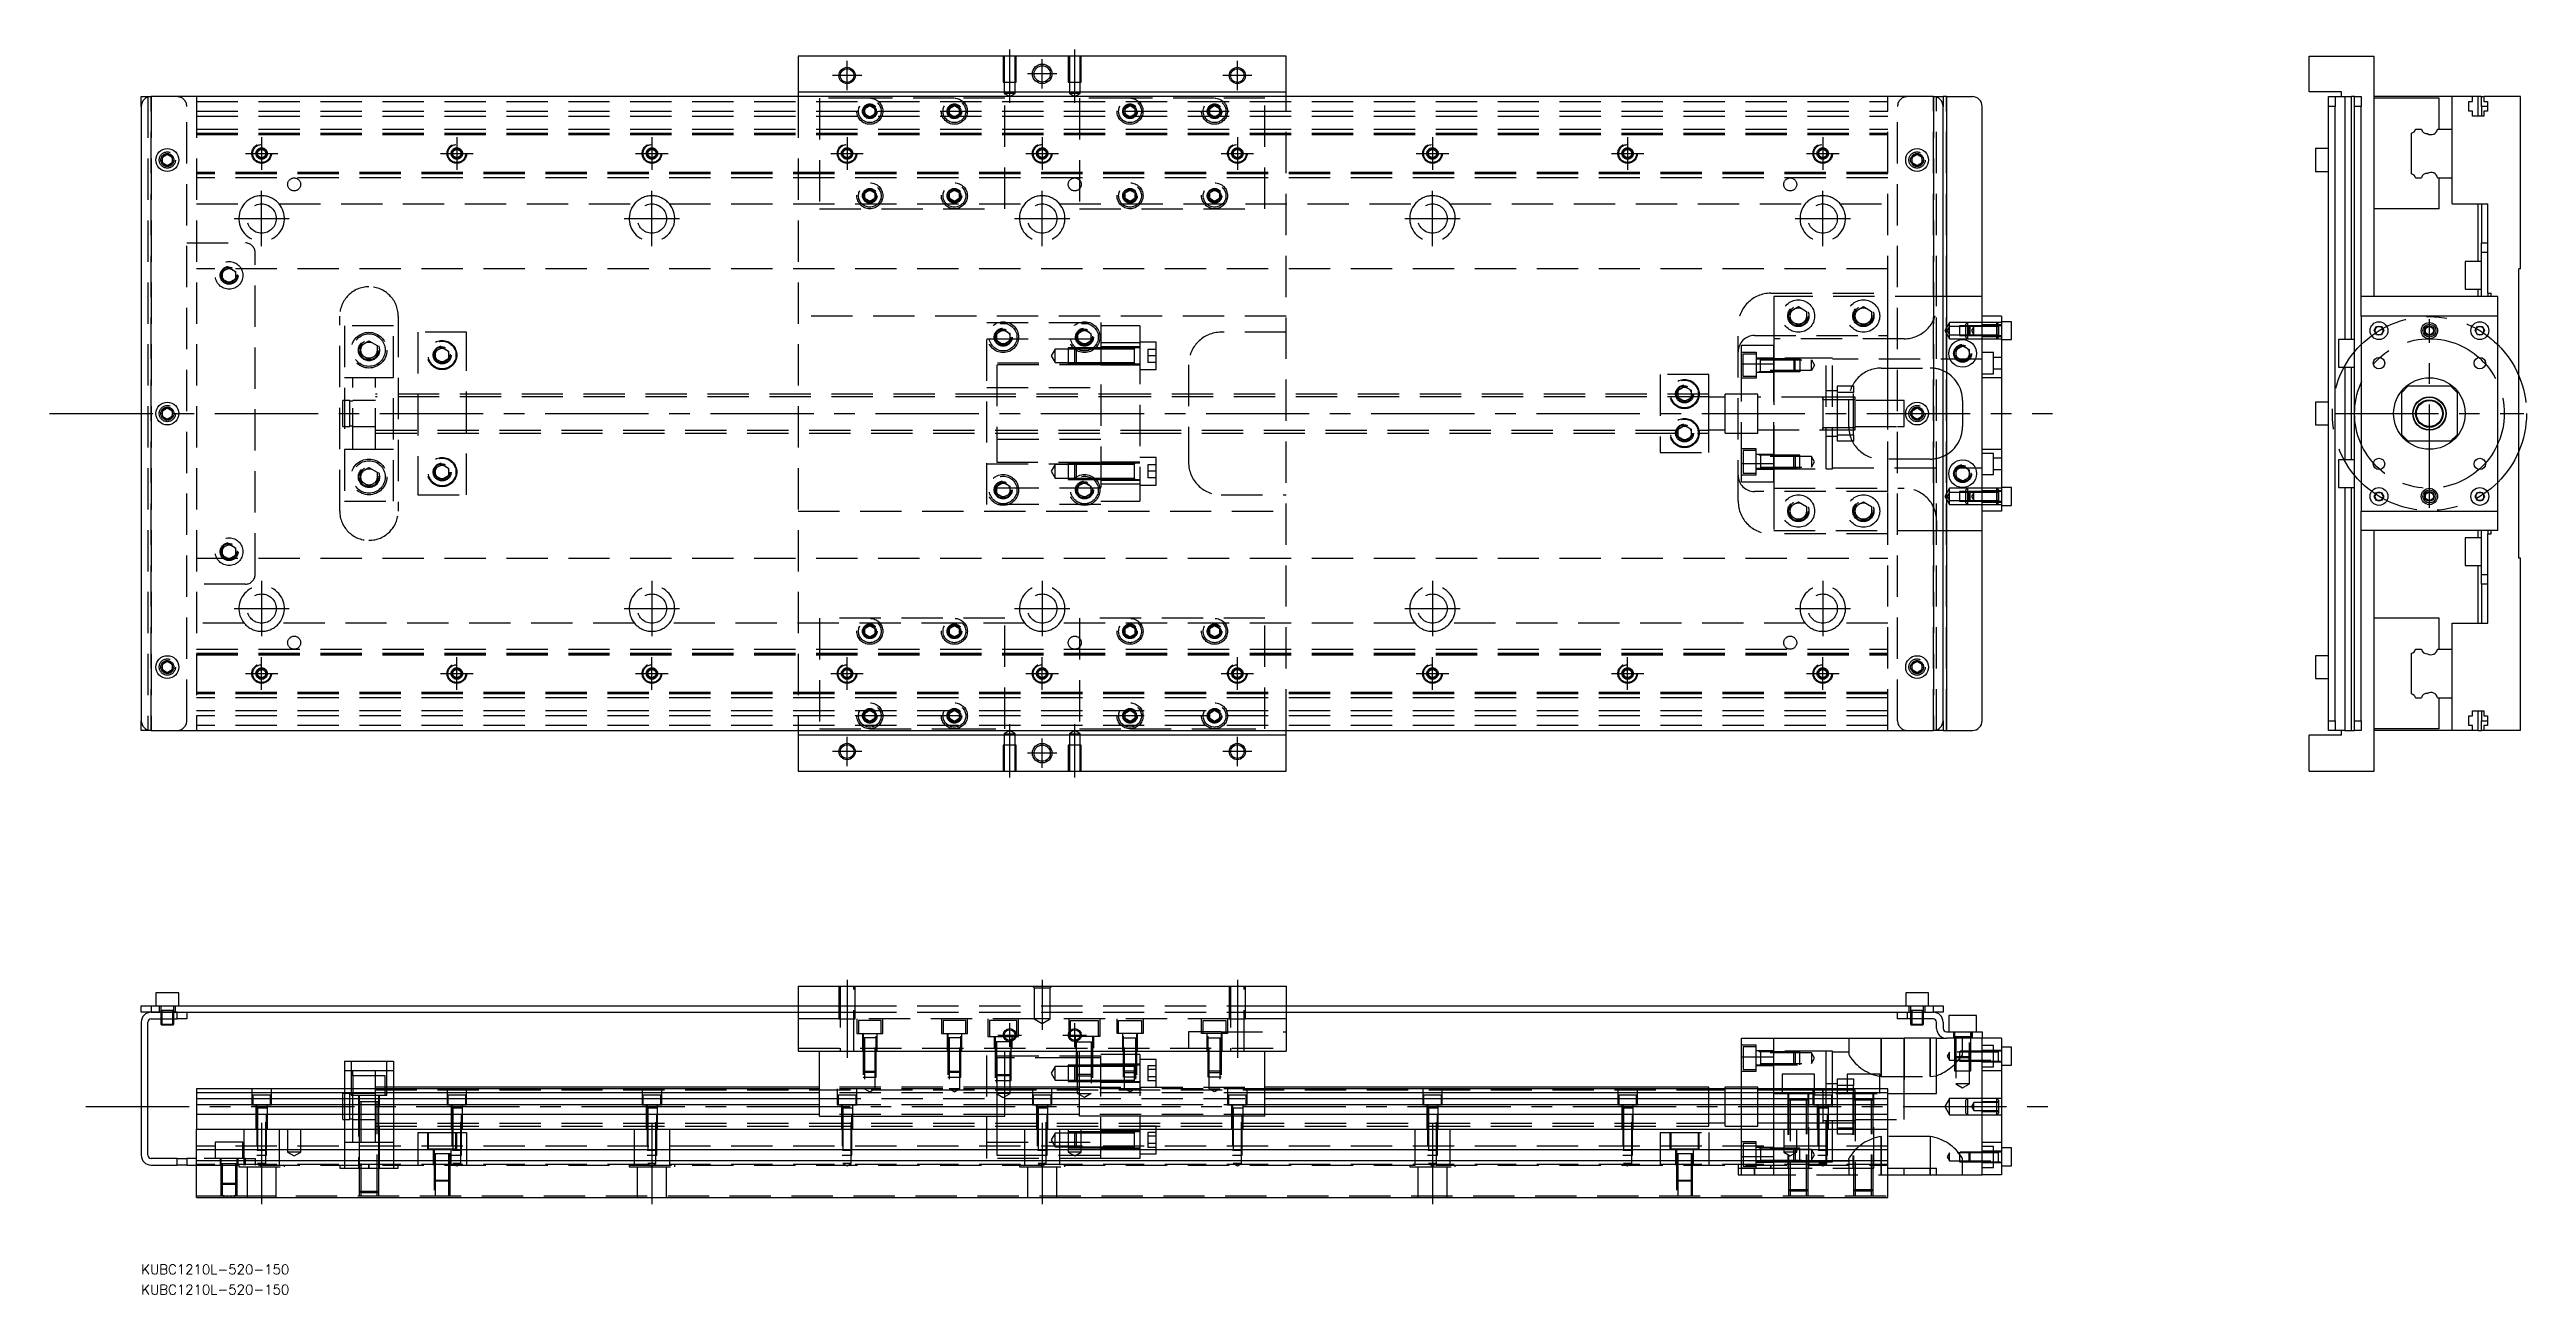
# Model space of a CAD drawing. Extents: x -28 to 733, y -271 to 112.
import ezdxf

# ---------------------------------------------------------------- set-up
doc = ezdxf.new("R2010")
doc.units = 0
doc.linetypes.add('CENTER', pattern=[50.8, 31.75, -6.35, 6.35, -6.35])
doc.linetypes.add('DASHED', pattern=[19.05, 12.7, -6.35])
doc.layers.get('0').update_dxf_attribs({"linetype": 'CONTINUOUS'})
doc.layers.add('CENTER', color=1, linetype='CENTER')
doc.styles.get("Standard").update_dxf_attribs({"font": 'txt.shx', "height": 3, "bigfont": 'bigfont.shx'})

# ---------------------------------------------------------------- blocks, each defined once
blk = doc.blocks.new('*U2')
at = {"color": 7, "linetype": 'CONTINUOUS'}
blk.add_text('KUBC1210L-520-150', height=3, dxfattribs=at).set_placement((0, -264.82))
blk = doc.blocks.new('*U3')
at = {"color": 7, "linetype": 'CONTINUOUS'}
blk.add_text('KUBC1210L-520-150', height=3, dxfattribs=at).set_placement((0, -271.03))

msp = doc.modelspace()

# ---------------------------------------------------------------- linework, layer by layer
at = {"color": 7, "linetype": 'CONTINUOUS'}
for p, q in [((202, 110), (202, 99)), ((352, 110), (202, 110)), ((352, 99), (352, 110)), ((666.53, 99), (666.53, 110)), ((666.53, 110), (686.53, 110)), ((686.53, 36), (686.53, 110)), ((0, 94.5), (0, 97.5)), ((0, 97.5), (3, 97.5)), ((0, 94.5), (0, -94.5)), ((551, 97.5), (3, 97.5)), ((202, 99), (352, 99)), ((202, 99), (202, 97.5)), ((352, 97.5), (352, 99)), ((551, 97.5), (554, 97.5)), ((554, 97.5), (554, 94.5)), ((555, 97.5), (554, 97.5)), ((554, -94.5), (554, 94.5)), ((555, 97.5), (555, -97.5)), ((555, 97.5), (563, 97.5)), ((566, -94.5), (566, 94.5)), ((676.53, 99), (666.53, 99)), ((672.53, 97.5), (674.53, 97.5)), ((672.53, 94.5), (672.53, 97.5)), ((674.53, 94.5), (672.53, 94.5)), ((672.53, -94.5), (672.53, 94.5)), ((674.53, 97.5), (677.53, 97.5)), ((674.53, 97.5), (674.53, 94.5)), ((674.53, -94.5), (674.53, 94.5)), ((676.53, 97.5), (676.53, 99)), ((677.53, 97.5), (677.53, 22.75)), ((677.53, 97.5), (679.53, 97.5)), ((679.53, 22.75), (679.53, 97.5)), ((680.53, 97.5), (679.53, 97.5)), ((680.53, 97.5), (682.53, 97.5)), ((680.53, 94.5), (680.53, 97.5)), ((680.53, -94.5), (680.53, 94.5)), ((682.53, 94.5), (680.53, 94.5)), ((682.53, 97.5), (682.53, 94.5)), ((682.53, 36), (682.53, 94.5)), ((710.53, 97.5), (686.53, 97.5)), ((706.53, 97), (686.53, 97)), ((706.53, 87.5), (706.53, 97)), ((710.53, 87.5), (710.53, 97.5)), ((716.83, 97.5), (710.53, 97.5)), ((715.68, 96), (716.83, 96)), ((715.68, 93), (715.68, 96)), ((716.83, 93), (715.68, 93)), ((718.53, 97.5), (716.83, 97.5)), ((716.83, 96), (716.83, 97.5)), ((716.83, 91.5), (716.83, 93)), ((720.23, 91.5), (716.83, 91.5)), ((718.53, 91.5), (718.53, 97.5)), ((719.53, 97.5), (718.53, 97.5)), ((719.53, 97.5), (720.23, 97.5)), ((719.53, 94.5), (719.53, 97.5)), ((721.38, 94.5), (719.53, 94.5)), ((719.53, 94.5), (719.53, 91.5)), ((720.23, 97.5), (720.23, 96)), ((731.53, 97.5), (720.23, 97.5)), ((720.23, 96), (721.38, 96)), ((720.23, 93), (720.23, 91.5)), ((721.38, 93), (720.23, 93)), ((721.38, 96), (721.38, 93)), ((731.53, 44.5), (731.53, 97.5)), ((698.03, 73.752272), (698.03, 86.247728)), ((699.282272, 87.5), (701.05668, 87.5)), ((706.007372, 87.5), (710.53, 87.5)), ((710.53, 72.5), (710.53, 87.5)), ((710.53, 72.5), (710.53, 87.5)), ((6.5, 78.866026), (8, 79.73205)), ((6.5, 77.133974), (6.5, 78.866026)), ((8, 76.26795), (6.5, 77.133974)), ((8, 79.73205), (9.5, 78.866026)), ((9.5, 77.133974), (8, 76.26795)), ((9.5, 78.866026), (9.5, 77.133974)), ((544.5, 78.866026), (546, 79.73205)), ((544.5, 77.133974), (544.5, 78.866026)), ((546, 76.26795), (544.5, 77.133974)), ((546, 79.73205), (547.5, 78.866026)), ((547.5, 77.133974), (546, 76.26795)), ((547.5, 78.866026), (547.5, 77.133974)), ((668.53, 81.5), (668.53, 78)), ((672.53, 81.5), (668.53, 81.5)), ((668.53, 78), (668.53, 74.5)), ((668.53, 74.5), (672.53, 74.5)), ((699.282272, 72.5), (701.05668, 72.5)), ((706.007372, 72.5), (710.53, 72.5)), ((706.53, 63), (706.53, 72.5)), ((710.53, 64.5), (710.53, 72.5)), ((706.53, 63), (686.53, 63)), ((710.53, 64.5), (721.53, 64.5)), ((718.53, 46.75), (718.53, 64.5)), ((719.53, 64.5), (719.53, 52.5)), ((721.53, 37), (721.53, 64.5)), ((714.53, 46.75), (714.53, 42.5)), ((719.53, 46.75), (714.53, 46.75)), ((719.53, 52.5), (721.53, 52.5)), ((719.53, 49.5), (719.53, 52.5)), ((721.53, 49.5), (719.53, 49.5)), ((719.53, 36), (719.53, 49.5)), ((714.53, 42.5), (714.53, 38.25)), ((714.53, 38.25), (719.53, 38.25)), ((718.53, 36), (718.53, 38.25)), ((731.03, -44.5), (731.03, 44.5)), ((731.53, 44.5), (731.03, 44.5)), ((566, -36), (566, 36)), ((682.53, 30), (682.53, 36)), ((724.53, 36), (682.53, 36)), ((682.53, 30), (682.53, 36)), ((721.53, 37), (722.53, 37)), ((721.53, 37), (721.53, 36)), ((722.53, 36), (722.53, 37)), ((724.53, 30), (724.53, 36)), ((572, 30), (566, 30)), ((571, 23.999994), (571, 24.00051)), ((572, 30), (572, -30)), ((575, 28.25), (572, 28.25)), ((575, 22.75), (575, 28.25)), ((682.53, 30), (682.53, -30)), ((724.53, 30), (682.53, 30)), ((686.586624, 25.5), (687.308312, 26.75)), ((687.308312, 24.25), (686.586624, 25.5)), ((687.308312, 26.75), (688.751688, 26.75)), ((688.751688, 24.25), (687.308312, 24.25)), ((688.751688, 26.75), (689.473376, 25.5)), ((689.473376, 25.5), (688.751688, 24.25)), ((717.586624, 25.5), (718.308312, 26.75)), ((718.308312, 24.25), (717.586624, 25.5)), ((718.308312, 26.75), (719.751688, 26.75)), ((719.751688, 24.25), (718.308312, 24.25)), ((719.751688, 26.75), (720.473376, 25.5)), ((720.473376, 25.5), (719.751688, 24.25)), ((724.53, -30), (724.53, 30)), ((558, 19.6547), (560, 20.809402)), ((558, 17.3453), (558, 19.6547)), ((560, 16.190598), (558, 17.3453)), ((560, 20.809402), (562, 19.6547)), ((562, 17.3453), (560, 16.190598)), ((562, 19.6547), (562, 17.3453)), ((572, 22.75), (575, 22.75)), ((675.53, 22.75), (675.53, 18.5)), ((680.53, 22.75), (675.53, 22.75)), ((675.53, 18.5), (675.53, 14.25)), ((675.53, 14.25), (680.53, 14.25)), ((677.53, 14.25), (677.53, -14.25)), ((679.53, -14.25), (679.53, 14.25)), ((697.03, 8.5), (695.03, 6.5)), ((697.03, 8.5), (710.03, 8.5)), ((712.03, 6.5), (710.03, 8.5)), ((6.5, 0.866026), (8, 1.73205)), ((6.5, -0.866026), (6.5, 0.866026)), ((8, 1.73205), (9.5, 0.866026)), ((9.5, 0.866026), (9.5, -0.866026)), ((544.5, 0.866026), (546, 1.73205)), ((544.5, -0.866026), (544.5, 0.866026)), ((546, 1.73205), (547.5, 0.866026)), ((547.5, 0.866026), (547.5, -0.866026)), ((668.53, 3.5), (668.53, 0)), ((672.53, 3.5), (668.53, 3.5)), ((668.53, 0), (668.53, -3.5)), ((695.03, -6.5), (695.03, 6.5)), ((712.03, 6.5), (712.03, -6.5)), ((8, -1.73205), (6.5, -0.866026)), ((9.5, -0.866026), (8, -1.73205)), ((546, -1.73205), (544.5, -0.866026)), ((547.5, -0.866026), (546, -1.73205)), ((668.53, -3.5), (672.53, -3.5)), ((695.03, -6.5), (697.03, -8.5)), ((710.03, -8.5), (712.03, -6.5)), ((675.53, -14.25), (675.53, -18.5)), ((680.53, -14.25), (675.53, -14.25)), ((710.03, -8.5), (697.03, -8.5)), ((558, -17.3453), (560, -16.190598)), ((558, -19.6547), (558, -17.3453)), ((560, -20.809402), (558, -19.6547)), ((560, -16.190598), (562, -17.3453)), ((562, -19.6547), (560, -20.809402)), ((562, -17.3453), (562, -19.6547)), ((575, -22.75), (572, -22.75)), ((575, -28.25), (575, -22.75)), ((675.53, -18.5), (675.53, -22.75)), ((675.53, -22.75), (680.53, -22.75)), ((677.53, -22.75), (677.53, -97.5)), ((679.53, -97.5), (679.53, -22.75)), ((572, -30), (566, -30)), ((571, -27.000006), (571, -26.99949)), ((572, -28.25), (575, -28.25)), ((682.53, -36), (682.53, -30)), ((682.53, -30), (724.53, -30)), ((682.53, -36), (682.53, -30)), ((686.586624, -25.5), (687.308312, -24.25)), ((687.308312, -26.75), (686.586624, -25.5)), ((687.308312, -24.25), (688.751688, -24.25)), ((688.751688, -26.75), (687.308312, -26.75)), ((688.751688, -24.25), (689.473376, -25.5)), ((689.473376, -25.5), (688.751688, -26.75)), ((717.586624, -25.5), (718.308312, -24.25)), ((718.308312, -26.75), (717.586624, -25.5)), ((718.308312, -24.25), (719.751688, -24.25)), ((719.751688, -26.75), (718.308312, -26.75)), ((719.751688, -24.25), (720.473376, -25.5)), ((720.473376, -25.5), (719.751688, -26.75)), ((724.53, -36), (724.53, -30)), ((682.53, -94.5), (682.53, -36)), ((724.53, -36), (682.53, -36)), ((686.53, -110), (686.53, -36)), ((718.53, -38.25), (718.53, -36)), ((719.53, -49.5), (719.53, -36)), ((721.53, -36), (721.53, -37)), ((721.53, -64.5), (721.53, -37)), ((721.53, -37), (722.53, -37)), ((722.53, -37), (722.53, -36)), ((714.53, -38.25), (714.53, -42.5)), ((719.53, -38.25), (714.53, -38.25)), ((714.53, -42.5), (714.53, -46.75)), ((731.53, -44.5), (731.03, -44.5)), ((731.53, -97.5), (731.53, -44.5)), ((714.53, -46.75), (719.53, -46.75)), ((718.53, -64.5), (718.53, -46.75)), ((719.53, -49.5), (721.53, -49.5)), ((719.53, -52.5), (719.53, -49.5)), ((721.53, -52.5), (719.53, -52.5)), ((719.53, -52.5), (719.53, -64.5)), ((706.53, -63), (686.53, -63)), ((706.53, -72.5), (706.53, -63)), ((710.53, -72.5), (710.53, -64.5)), ((710.53, -64.5), (721.53, -64.5)), ((668.53, -74.5), (668.53, -78)), ((672.53, -74.5), (668.53, -74.5)), ((698.03, -86.247728), (698.03, -73.752272)), ((699.282272, -72.5), (701.05668, -72.5)), ((706.007372, -72.5), (710.53, -72.5)), ((710.53, -87.5), (710.53, -72.5)), ((710.53, -87.5), (710.53, -72.5)), ((6.5, -77.133974), (8, -76.26795)), ((6.5, -78.866026), (6.5, -77.133974)), ((8, -79.73205), (6.5, -78.866026)), ((8, -76.26795), (9.5, -77.133974)), ((9.5, -78.866026), (8, -79.73205)), ((9.5, -77.133974), (9.5, -78.866026)), ((544.5, -77.133974), (546, -76.26795)), ((544.5, -78.866026), (544.5, -77.133974)), ((546, -79.73205), (544.5, -78.866026)), ((546, -76.26795), (547.5, -77.133974)), ((547.5, -78.866026), (546, -79.73205)), ((547.5, -77.133974), (547.5, -78.866026)), ((668.53, -78), (668.53, -81.5)), ((668.53, -81.5), (672.53, -81.5)), ((699.282272, -87.5), (701.05668, -87.5)), ((706.007372, -87.5), (710.53, -87.5)), ((706.53, -97), (706.53, -87.5)), ((710.53, -97.5), (710.53, -87.5)), ((0, -97.5), (0, -94.5)), ((3, -97.5), (0, -97.5)), ((3, -97.5), (551, -97.5)), ((202, -97.5), (202, -99)), ((202, -99), (202, -110)), ((352, -99), (202, -99)), ((352, -99), (352, -97.5)), ((352, -110), (352, -99)), ((554, -97.5), (551, -97.5)), ((554, -94.5), (554, -97.5)), ((554, -97.5), (555, -97.5)), ((555, -97.5), (563, -97.5)), ((666.53, -110), (666.53, -99)), ((676.53, -99), (666.53, -99)), ((672.53, -94.5), (674.53, -94.5)), ((672.53, -97.5), (672.53, -94.5)), ((674.53, -97.5), (672.53, -97.5)), ((674.53, -94.5), (674.53, -97.5)), ((677.53, -97.5), (674.53, -97.5)), ((676.53, -99), (676.53, -97.5)), ((677.53, -97.5), (679.53, -97.5)), ((679.53, -97.5), (680.53, -97.5)), ((680.53, -94.5), (682.53, -94.5)), ((680.53, -97.5), (680.53, -94.5)), ((682.53, -97.5), (680.53, -97.5)), ((682.53, -94.5), (682.53, -97.5)), ((706.53, -97), (686.53, -97)), ((710.53, -97.5), (686.53, -97.5)), ((716.83, -97.5), (710.53, -97.5)), ((715.68, -93), (716.83, -93)), ((715.68, -96), (715.68, -93)), ((716.83, -96), (715.68, -96)), ((716.83, -91.5), (720.23, -91.5)), ((716.83, -93), (716.83, -91.5)), ((716.83, -97.5), (716.83, -96)), ((718.53, -97.5), (716.83, -97.5)), ((718.53, -97.5), (718.53, -91.5)), ((718.53, -97.5), (719.53, -97.5)), ((719.53, -91.5), (719.53, -94.5)), ((719.53, -94.5), (721.38, -94.5)), ((719.53, -97.5), (719.53, -94.5)), ((720.23, -97.5), (719.53, -97.5)), ((720.23, -91.5), (720.23, -93)), ((720.23, -93), (721.38, -93)), ((720.23, -96), (720.23, -97.5)), ((721.38, -96), (720.23, -96)), ((731.53, -97.5), (720.23, -97.5)), ((721.38, -93), (721.38, -96)), ((202, -110), (352, -110)), ((666.53, -110), (686.53, -110)), ((0, -184.21), (0, -182.21)), ((0, -182.21), (3, -182.21)), ((3, -182.21), (3, -184.21)), ((3, -182.21), (202, -182.21)), ((11.5, -178.21), (4.5, -178.21)), ((4.5, -178.21), (4.5, -182.21)), ((11.5, -182.21), (11.5, -178.21)), ((202, -176.21), (202, -196.21)), ((202, -176.21), (352, -176.21)), ((352, -176.21), (352, -196.21)), ((352, -182.21), (551, -182.21)), ((549.5, -178.21), (542.5, -178.21)), ((542.5, -178.21), (542.5, -182.21)), ((549.5, -182.21), (549.5, -178.21)), ((551, -184.21), (551, -182.21)), ((551, -182.21), (554, -182.21)), ((554, -182.21), (554, -184.21)), ((3, -184.21), (0, -184.21)), ((0, -187.21), (0, -228.21)), ((2, -228.21), (2, -187.21)), ((3, -184.21), (11, -184.21)), ((11, -184.21), (3, -184.21)), ((3, -186.21), (11, -186.21)), ((6, -186.21), (6, -187.86)), ((6, -187.86), (10, -187.86)), ((6, -187.86), (6.35, -188.21)), ((6.35, -186.21), (6.35, -188.21)), ((9.65, -188.21), (6.35, -188.21)), ((9.65, -188.21), (9.65, -186.21)), ((9.65, -188.21), (10, -187.86)), ((10, -187.86), (10, -186.21)), ((11, -184.21), (202, -184.21)), ((11, -186.21), (11, -184.21)), ((14, -186.21), (11, -186.21)), ((14, -184.21), (14, -186.21)), ((352, -184.21), (543, -184.21)), ((540, -186.21), (540, -184.21)), ((543, -186.21), (540, -186.21)), ((543, -184.21), (543, -186.21)), ((543, -184.21), (551, -184.21)), ((543, -184.21), (551, -184.21)), ((551, -186.21), (543, -186.21)), ((544, -186.21), (544, -187.86)), ((544, -187.86), (548, -187.86)), ((544, -187.86), (544.35, -188.21)), ((544.35, -186.21), (544.35, -188.21)), ((547.65, -188.21), (544.35, -188.21)), ((547.65, -188.21), (547.65, -186.21)), ((547.65, -188.21), (548, -187.86)), ((548, -187.86), (548, -186.21)), ((554, -184.21), (551, -184.21)), ((552, -189.21), (552, -187.21)), ((554, -187.21), (554, -189.21)), ((555, -190.21), (563, -190.21)), ((564.25, -185.21), (555.75, -185.21)), ((555.75, -185.21), (555.75, -190.21)), ((563, -192.21), (563, -190.21)), ((563, -190.21), (566, -190.21)), ((564.25, -190.21), (564.25, -185.21)), ((566, -190.21), (566, -192.21)), ((202, -196.21), (352, -196.21)), ((208.5, -216.21), (208.5, -196.21)), ((265.5, -216.21), (265.5, -196.21)), ((288.5, -216.21), (288.5, -196.21)), ((345.5, -216.21), (345.5, -196.21)), ((492, -197.88029), (492, -192.21)), ((492, -192.21), (502, -192.21)), ((492, -207.71), (492, -197.88029)), ((492, -197.88029), (502, -197.88029)), ((502, -192.21), (542, -192.21)), ((502, -207.71), (502, -192.21)), ((542, -209.21), (542, -192.21)), ((552, -192.21), (542, -192.21)), ((552, -209.21), (552, -192.21)), ((552, -192.21), (555, -192.21)), ((563, -192.21), (555, -192.21)), ((566, -192.21), (563, -192.21)), ((572, -192.21), (566, -192.21)), ((566, -234.21), (566, -192.21)), ((572, -192.21), (572, -234.21)), ((575, -194.96), (572, -194.96)), ((575, -200.46), (575, -194.96)), ((62.5, -199.21), (62.5, -207.71)), ((62.5, -199.21), (77.5, -199.21)), ((77.5, -199.21), (77.5, -207.71)), ((514.5, -203.21), (504.5, -203.21)), ((504.5, -203.21), (504.5, -207.71)), ((514.5, -207.71), (514.5, -203.21)), ((534.5, -203.21), (524.5, -203.21)), ((524.5, -203.21), (524.5, -207.71)), ((534.5, -207.71), (534.5, -203.21)), ((572, -200.46), (575, -200.46)), ((208.5, -207.71), (17, -207.71)), ((17, -207.71), (17, -208.962272)), ((208.5, -208.962272), (17, -208.962272)), ((17, -208.962272), (17, -210.73668)), ((17, -210.73668), (208.5, -210.73668)), ((17, -210.73668), (17, -212.633076)), ((17, -212.633076), (17, -215.687372)), ((208.5, -212.633076), (17, -212.633076)), ((208.5, -207.21), (77.5, -207.21)), ((288.5, -207.21), (265.5, -207.21)), ((288.5, -207.71), (265.5, -207.71)), ((288.5, -208.962272), (265.5, -208.962272)), ((265.5, -210.73668), (288.5, -210.73668)), ((288.5, -212.633076), (265.5, -212.633076)), ((482, -207.21), (345.5, -207.21)), ((537, -207.71), (345.5, -207.71)), ((537, -208.962272), (345.5, -208.962272)), ((345.5, -210.73668), (537, -210.73668)), ((537, -212.633076), (345.5, -212.633076)), ((482, -207.71), (482, -207.21)), ((487, -207.71), (487, -207.21)), ((492, -207.21), (487, -207.21)), ((517, -208.209994), (517, -209.21)), ((518, -208.96), (517, -208.96)), ((521.5, -208.96), (518, -208.96)), ((524.5, -208.96), (521.5, -208.96)), ((526.5, -208.96), (524.5, -208.96)), ((527, -208.96), (526.5, -208.96)), ((537, -241.21), (537, -207.71)), ((537, -209.21), (552, -209.21)), ((17, -215.687372), (17, -220.21)), ((208.5, -215.687372), (17, -215.687372)), ((17, -226.51), (17, -220.21)), ((17, -220.21), (537, -220.21)), ((208.5, -216.21), (265.5, -216.21)), ((288.5, -215.687372), (265.5, -215.687372)), ((345.5, -216.21), (288.5, -216.21)), ((537, -215.687372), (345.5, -215.687372)), ((517, -217.46), (527, -217.46)), ((537, -226.51), (17, -226.51)), ((17, -229.91), (17, -226.51)), ((575, -225.96), (572, -225.96)), ((575, -231.46), (575, -225.96)), ((11, -229.21), (3, -229.21)), ((3, -231.21), (11, -231.21)), ((11, -231.21), (11, -229.21)), ((11, -229.21), (14, -229.21)), ((14, -231.21), (11, -231.21)), ((14, -229.21), (14, -231.21)), ((17, -229.21), (14, -229.21)), ((14, -231.21), (17, -231.21)), ((17, -241.21), (17, -229.91)), ((537, -229.91), (17, -229.91)), ((537, -232.21), (552, -232.21)), ((537, -234.21), (542, -234.21)), ((542, -234.21), (542, -232.21)), ((542, -234.21), (552, -234.21)), ((552, -234.21), (552, -232.21)), ((552, -234.21), (566, -234.21)), ((572, -234.21), (566, -234.21)), ((572, -231.46), (575, -231.46)), ((17, -241.21), (537, -241.21))]:
    msp.add_line(p, q, dxfattribs=at)
at = {"color": 3, "linetype": 'DASHED'}
for p, q in [((265.000006, 110), (265.000006, 102)), ((265.35, 110), (265.35, 102)), ((268.65, 102), (268.65, 110)), ((268.999994, 102), (268.999994, 110)), ((285.000006, 110), (285.000006, 102)), ((285.35, 110), (285.35, 102)), ((288.65, 102), (288.65, 110)), ((288.999994, 102), (288.999994, 110)), ((265.000006, 102), (268.999994, 102)), ((265.35, 102), (265.35, 98.5)), ((268.65, 98.5), (268.65, 102)), ((285.000006, 102), (288.999994, 102)), ((285.35, 102), (285.35, 98.5)), ((288.65, 98.5), (288.65, 102)), ((2, 97.5), (2, -97.5)), ((3, 97.5), (3, -97.5)), ((3, -97.5), (3, 97.5)), ((3, -97.5), (3, 97.5)), ((3, 97.5), (3, -97.5)), ((14, -94.5), (14, 94.5)), ((17, 97.5), (17, -97.5)), ((17, 96), (537, 96)), ((17, 93), (537, 93)), ((17, 91.5), (537, 91.5)), ((202, 97.5), (202, -97.5)), ((224, 97), (208.5, 97)), ((208.5, 97), (208.5, 63)), ((222, 93), (222.030168, 93.346066)), ((222.5, 93.866026), (224, 94.73205)), ((222.5, 92.133974), (222.5, 93.866026)), ((224, 91.26795), (222.5, 92.133974)), ((250, 97), (224, 97)), ((224, 94.73205), (225.5, 93.866026)), ((225.5, 92.133974), (224, 91.26795)), ((225.5, 93.866026), (225.5, 92.133974)), ((248, 93), (248.023172, 93.30356)), ((248.5, 93.866026), (250, 94.73205)), ((248.5, 92.133974), (248.5, 93.866026)), ((250, 91.26795), (248.5, 92.133974)), ((265.5, 97), (250, 97)), ((250, 94.73205), (251.5, 93.866026)), ((251.5, 92.133974), (250, 91.26795)), ((251.5, 93.866026), (251.5, 92.133974)), ((268.65, 98.5), (265.35, 98.5)), ((265.35, 98.5), (267, 97.547372)), ((265.5, 63), (265.5, 97)), ((267, 97.547372), (268.65, 98.5)), ((288.65, 98.5), (285.35, 98.5)), ((285.35, 98.5), (287, 97.547372)), ((287, 97.547372), (288.65, 98.5)), ((288.5, 97), (288.5, 63)), ((304, 97), (288.5, 97)), ((302.5, 93.866026), (304, 94.73205)), ((302.5, 92.133974), (302.5, 93.866026)), ((304, 91.26795), (302.5, 92.133974)), ((330, 97), (304, 97)), ((304, 94.73205), (305.5, 93.866026)), ((305.5, 92.133974), (304, 91.26795)), ((305.5, 93.866026), (305.5, 92.133974)), ((305.973226, 93.326156), (306, 93)), ((328.5, 93.866026), (330, 94.73205)), ((328.5, 92.133974), (328.5, 93.866026)), ((330, 91.26795), (328.5, 92.133974)), ((345.5, 97), (330, 97)), ((330, 94.73205), (331.5, 93.866026)), ((331.5, 92.133974), (330, 91.26795)), ((331.5, 93.866026), (331.5, 92.133974)), ((331.973226, 93.326156), (332, 93)), ((345.5, 63), (345.5, 97)), ((352, -97.5), (352, 97.5)), ((537, -97.5), (537, 97.5)), ((540, -94.5), (540, 94.5)), ((551, -97.5), (551, 97.5)), ((551, 97.5), (551, -97.5)), ((552, -97.5), (552, 97.5)), ((555, -97.5), (555, 97.5)), ((17, 87.5), (537, 87.5)), ((17, 86.247728), (537, 86.247728)), ((17, 86.1147), (537, 86.1147)), ((17, 86.1), (537, 86.1)), ((17, 85.8), (537, 85.8)), ((6, 78), (6.030168, 78.346066)), ((35.75, 80.721688), (37, 81.443376)), ((35.75, 79.278312), (35.75, 80.721688)), ((37, 78.556624), (35.75, 79.278312)), ((37, 81.443376), (38.25, 80.721688)), ((38.25, 79.278312), (37, 78.556624)), ((38.25, 80.721688), (38.25, 79.278312)), ((38.477374, 80.25955), (38.5, 80)), ((95.5, 80), (95.516134, 80.21941)), ((95.75, 80.721688), (97, 81.443376)), ((95.75, 79.278312), (95.75, 80.721688)), ((97, 78.556624), (95.75, 79.278312)), ((97, 81.443376), (98.25, 80.721688)), ((98.25, 79.278312), (97, 78.556624)), ((98.25, 80.721688), (98.25, 79.278312)), ((155.5, 80), (155.516134, 80.21941)), ((155.75, 80.721688), (157, 81.443376)), ((155.75, 79.278312), (155.75, 80.721688)), ((157, 78.556624), (155.75, 79.278312)), ((157, 81.443376), (158.25, 80.721688)), ((158.25, 79.278312), (157, 78.556624)), ((158.25, 80.721688), (158.25, 79.278312)), ((215.75, 80.721688), (217, 81.443376)), ((215.75, 79.278312), (215.75, 80.721688)), ((217, 78.556624), (215.75, 79.278312)), ((217, 81.443376), (218.25, 80.721688)), ((218.25, 79.278312), (217, 78.556624)), ((218.25, 80.721688), (218.25, 79.278312)), ((218.477374, 80.25955), (218.5, 80)), ((275.75, 80.721688), (277, 81.443376)), ((275.75, 79.278312), (275.75, 80.721688)), ((277, 78.556624), (275.75, 79.278312)), ((277, 81.443376), (278.25, 80.721688)), ((278.25, 79.278312), (277, 78.556624)), ((278.25, 80.721688), (278.25, 79.278312)), ((278.477374, 80.25955), (278.5, 80)), ((335.75, 80.721688), (337, 81.443376)), ((335.75, 79.278312), (335.75, 80.721688)), ((337, 78.556624), (335.75, 79.278312)), ((337, 81.443376), (338.25, 80.721688)), ((338.25, 79.278312), (337, 78.556624)), ((338.25, 80.721688), (338.25, 79.278312)), ((338.477374, 80.25955), (338.5, 80)), ((395.75, 80.721688), (397, 81.443376)), ((395.75, 79.278312), (395.75, 80.721688)), ((397, 78.556624), (395.75, 79.278312)), ((397, 81.443376), (398.25, 80.721688)), ((398.25, 79.278312), (397, 78.556624)), ((398.25, 80.721688), (398.25, 79.278312)), ((398.477374, 80.25955), (398.5, 80)), ((455.75, 80.721688), (457, 81.443376)), ((455.75, 79.278312), (455.75, 80.721688)), ((457, 78.556624), (455.75, 79.278312)), ((457, 81.443376), (458.25, 80.721688)), ((458.25, 79.278312), (457, 78.556624)), ((458.25, 80.721688), (458.25, 79.278312)), ((458.477374, 80.25955), (458.5, 80)), ((515.75, 80.721688), (517, 81.443376)), ((515.75, 79.278312), (515.75, 80.721688)), ((517, 78.556624), (515.75, 79.278312)), ((517, 81.443376), (518.25, 80.721688)), ((518.25, 79.278312), (517, 78.556624)), ((518.25, 80.721688), (518.25, 79.278312)), ((518.477374, 80.25955), (518.5, 80)), ((547.973226, 78.326156), (548, 78)), ((537, 74.2), (17, 74.2)), ((537, 73.9), (17, 73.9)), ((537, 73.8853), (17, 73.8853)), ((537, 73.752272), (17, 73.752272)), ((537, 72.5), (17, 72.5)), ((222.5, 67.866026), (224, 68.73205)), ((224, 68.73205), (225.5, 67.866026)), ((248.5, 67.866026), (250, 68.73205)), ((250, 68.73205), (251.5, 67.866026)), ((302.5, 67.866026), (304, 68.73205)), ((304, 68.73205), (305.5, 67.866026)), ((328.5, 67.866026), (330, 68.73205)), ((330, 68.73205), (331.5, 67.866026)), ((17, 64.5), (31.638098, 64.5)), ((42.361902, 64.5), (151.638097, 64.5)), ((162.361903, 64.5), (271.638098, 64.5)), ((208.5, 63), (265.5, 63)), ((222.5, 66.133974), (222.5, 67.866026)), ((224, 65.26795), (222.5, 66.133974)), ((225.5, 66.133974), (224, 65.26795)), ((225.5, 67.866026), (225.5, 66.133974)), ((225.973226, 67.326156), (226, 67)), ((248.5, 66.133974), (248.5, 67.866026)), ((250, 65.26795), (248.5, 66.133974)), ((251.5, 66.133974), (250, 65.26795)), ((251.5, 67.866026), (251.5, 66.133974)), ((251.973226, 67.326156), (252, 67)), ((282.361902, 64.5), (391.638097, 64.5)), ((288.5, 63), (345.5, 63)), ((302, 67), (302.023172, 67.30356)), ((302.5, 66.133974), (302.5, 67.866026)), ((304, 65.26795), (302.5, 66.133974)), ((305.5, 66.133974), (304, 65.26795)), ((305.5, 67.866026), (305.5, 66.133974)), ((328, 67), (328.030168, 67.346066)), ((328.5, 66.133974), (328.5, 67.866026)), ((330, 65.26795), (328.5, 66.133974)), ((331.5, 66.133974), (330, 65.26795)), ((331.5, 67.866026), (331.5, 66.133974)), ((402.361903, 64.5), (511.638098, 64.5)), ((522.361902, 64.5), (537, 64.5)), ((14, 52.5), (32, 52.5)), ((35, -49.5), (35, 49.5)), ((537, 44.5), (17, 44.5)), ((25, 43.6547), (27, 44.809402)), ((25, 41.3453), (25, 43.6547)), ((27, 40.190598), (25, 41.3453)), ((27, 44.809402), (29, 43.6547)), ((29, 41.3453), (27, 40.190598)), ((29, 43.6547), (29, 41.3453)), ((29.483582, 42.786038), (29.5, 42.5)), ((501, 37), (537, 37)), ((502, 36), (502, 23)), ((552, 36), (502, 36)), ((507, 31.443376), (509.5, 32.886752)), ((507, 28.556624), (507, 31.443376)), ((509.5, 32.886752), (512, 31.443376)), ((512, 31.443376), (512, 28.556624)), ((527, 31.443376), (529.5, 32.886752)), ((527, 28.556624), (527, 31.443376)), ((529.5, 32.886752), (532, 31.443376)), ((532, 31.443376), (532, 28.556624)), ((537, 24), (537, 37)), ((554, 36), (552, 36)), ((552, 33), (552, 36)), ((566, 36), (554, 36)), ((61, -30), (61, 30)), ((77.5, 27), (62.5, 27)), ((62.5, 27), (62.5, -27)), ((77.5, -27), (77.5, 27)), ((79, 30), (79, -30)), ((100, 25), (85, 25)), ((85, 25), (85, -25)), ((100, -25), (100, 25)), ((352, 30), (202, 30)), ((260, 28), (295, 28)), ((260, -28), (260, 28)), ((260, 23), (295, 23)), ((262.5, 23.5), (262.518502, 23.803588)), ((263, 24.6547), (265, 25.809402)), ((263, 22.3453), (263, 24.6547)), ((265, 25.809402), (267, 24.6547)), ((267, 24.6547), (267, 22.3453)), ((288, 24.6547), (290, 25.809402)), ((288, 22.3453), (288, 24.6547)), ((290, 25.809402), (292, 24.6547)), ((292, 24.6547), (292, 22.3453)), ((292.483582, 23.786038), (292.5, 23.5)), ((295, 28), (295, -28)), ((307, 27), (295, 27)), ((307, 27), (307, 21.748564)), ((352, 25), (332, 25)), ((491, -27), (491, 27)), ((496, 24), (537, 24)), ((542, 23), (502, 23)), ((502, 23), (502, 15.32971)), ((506.5, 30), (506.520026, 30.346056)), ((509.5, 27.113248), (507, 28.556624)), ((512, 28.556624), (509.5, 27.113248)), ((529.5, 27.113248), (527, 28.556624)), ((532, 28.556624), (529.5, 27.113248)), ((532.477798, 30.364306), (532.5, 30)), ((537, 4), (537, 24)), ((556, 28), (554.556624, 25.5)), ((554.556624, 25.5), (556, 23)), ((556, 26.75), (555.278312, 25.5)), ((555.278312, 25.5), (556, 24.25)), ((556, 26.75), (556, 28)), ((561.5, 28), (556, 28)), ((556, 24.25), (556, 26.75)), ((559, 26.75), (556, 26.75)), ((556, 23), (556, 24.25)), ((556, 24.25), (559, 24.25)), ((556, 23), (561.5, 23)), ((559, 26.999994), (559, 24.000006)), ((562.249994, 26.999994), (559, 26.999994)), ((562, 26.75), (559, 26.75)), ((559, 24.25), (562, 24.25)), ((559, 24.000006), (562.249994, 24.000006)), ((561.5, 28), (561, 27.5)), ((561, 26.999994), (561, 27.5)), ((561, 24.000006), (561, 26.999994)), ((561, 23.5), (561, 24.000006)), ((561, 23.5), (561.5, 23)), ((561.5, 28), (561.5, 26.999994)), ((566, 28), (561.5, 28)), ((561.5, 26.999994), (561.5, 24.000006)), ((561.5, 24.000006), (561.5, 23)), ((561.5, 23), (566, 23)), ((562.25, 27), (562, 26.75)), ((562, 24.25), (562, 26.75)), ((566, 26.75), (562, 26.75)), ((562, 24.25), (566, 24.25)), ((562, 24.25), (562.25, 24)), ((566, 26.999994), (562.249994, 26.999994)), ((562.249994, 24.000006), (566, 24.000006)), ((562.25, 27), (562.25, 24)), ((566, 27), (562.25, 27)), ((562.25, 24), (566, 24)), ((563.5, 26.75), (562.778312, 25.5)), ((562.778312, 25.5), (563.5, 24.25)), ((563.5, 24.25), (563.5, 26.75)), ((570.5, 28), (566, 28)), ((572, 27.25), (566, 27.25)), ((571, 27), (566, 27)), ((571, 26.75), (566, 26.75)), ((566, 24.25), (571, 24.25)), ((566, 24), (571, 24)), ((566, 23.75), (572, 23.75)), ((566, 23), (570.5, 23)), ((570.5, 27), (570.5, 28)), ((571, 27.5), (570.5, 28)), ((572, 28), (570.5, 28)), ((570.5, 26.75), (570.5, 27)), ((570.5, 24.25), (570.5, 26.75)), ((570.5, 24), (570.5, 24.25)), ((570.5, 23), (570.5, 24)), ((570.5, 23), (571, 23.5)), ((570.5, 23), (572, 23)), ((571, 27), (570.995, 27)), ((570.995, 24), (571, 24)), ((571, 27.5), (571, 27.140536)), ((571, 27.140536), (571, 27)), ((571, 26.875392), (571, 27)), ((571, 27), (571, 26.875392)), ((572, 27), (571, 27)), ((571.005, 27), (571, 27)), ((571, 24.124608), (571, 26.875392)), ((571, 26.875392), (571, 25.498804)), ((571, 25.498804), (571, 24.124608)), ((571, 24), (571, 24.124608)), ((571, 24.124608), (571, 24)), ((571, 24), (571, 23.859464)), ((571, 24), (572, 24)), ((571, 24), (571.005, 24)), ((571, 23.859464), (571, 23.5)), ((67, 19.5), (67.020026, 19.846056)), ((67.5, 20.943376), (70, 22.386752)), ((67.5, 18.056624), (67.5, 20.943376)), ((70, 16.613248), (67.5, 18.056624)), ((70, 22.386752), (72.5, 20.943376)), ((72.5, 18.056624), (70, 16.613248)), ((72.5, 20.943376), (72.5, 18.056624)), ((90.5, 19.1547), (92.5, 20.309402)), ((90.5, 16.8453), (90.5, 19.1547)), ((92.5, 15.690598), (90.5, 16.8453)), ((92.5, 20.309402), (94.5, 19.1547)), ((94.5, 16.8453), (92.5, 15.690598)), ((94.5, 19.1547), (94.5, 16.8453)), ((94.983582, 18.286038), (95, 18)), ((295, 15.5), (260, 15.5)), ((265, 21.190598), (263, 22.3453)), ((267, 22.3453), (265, 21.190598)), ((281, 19.85352), (279.787564, 17.75352)), ((279.787564, 17.75352), (281, 15.65352)), ((281, 15.65352), (281, 19.85352)), ((285, 19.85352), (281, 19.85352)), ((281, 15.65352), (285, 15.65352)), ((285, 20.253516), (285, 15.253526)), ((287.4, 20.253516), (285, 20.253516)), ((287, 19.85352), (285, 19.85352)), ((285, 15.65352), (287, 15.65352)), ((285, 15.253526), (287.4, 15.253526)), ((287.4, 20.25352), (287, 19.85352)), ((287, 15.65352), (287, 19.85352)), ((295, 19.85352), (287, 19.85352)), ((287, 15.65352), (287.4, 15.25352)), ((287, 15.65352), (295, 15.65352)), ((287.4, 20.25352), (287.4, 15.25352)), ((295, 20.25352), (287.4, 20.25352)), ((287.4, 15.253526), (295, 15.253526)), ((287.4, 15.25352), (295, 15.25352)), ((290, 21.190598), (288, 22.3453)), ((292, 22.3453), (290, 21.190598)), ((307, 21.748564), (295, 21.748564)), ((307, 20.50352), (295, 20.50352)), ((305.405, 20.25352), (295, 20.25352)), ((305.4, 19.85352), (295, 19.85352)), ((295, 15.65352), (305.4, 15.65352)), ((295, 15.25352), (305.405, 15.25352)), ((307, 20.25352), (305.395, 20.25352)), ((305.395, 15.25352), (307, 15.25352)), ((305.4, 15.253516), (305.4, 20.253526)), ((305.4, 19.85352), (305.4, 20.253526)), ((305.4, 15.253516), (305.4, 20.253526)), ((305.4, 19.996122), (305.4, 20.25352)), ((305.4, 20.25352), (305.4, 19.996072)), ((305.4, 15.51097), (305.4, 19.996122)), ((305.4, 15.65352), (305.4, 19.85352)), ((305.4, 15.253516), (305.4, 15.65352)), ((305.4, 15.510988), (305.4, 15.25352)), ((305.4, 15.25352), (305.4, 15.51097)), ((312, 22.00352), (307, 22.00352)), ((307, 21.748564), (307, -21.748564)), ((309.5, 19.75352), (309.5, 17.75352)), ((312, 19.75352), (309.5, 19.75352)), ((312, 17.75352), (309.5, 17.75352)), ((309.5, 17.75352), (309.5, 15.75352)), ((312, 15.75352), (309.5, 15.75352)), ((312, 13.50352), (312, 22.00352)), ((492, 21), (502, 21)), ((492, 15.32971), (492, 21)), ((492, 18.849242), (496.5, 18.849242)), ((492, 15.32971), (502, 15.32971)), ((492, -15.32971), (492, 15.32971)), ((492.5, 11.349242), (492.5, 18.349242)), ((492.5, 18.349242), (496.5, 18.349242)), ((496.5, 18.849242), (496.5, 10.849242)), ((496.5, 17.099242), (502, 17.099242)), ((496.5, 16.849238), (510, 16.849238)), ((497.9, 12.849238), (497.9, 16.849248)), ((497.9, 16.499242), (513.5, 16.499242)), ((502, 15.32971), (502, 21)), ((518, 17), (502, 17)), ((518, 17), (502, 17)), ((508.15, 16.849238), (502, 16.849238)), ((502, -15.32971), (502, 15.32971)), ((502, 15.32971), (502, -15.32971)), ((508.15, 16.849242), (508.15, 12.849242)), ((508.15, 16.849242), (508.5, 16.499242)), ((510, 16.849238), (508.15, 16.849238)), ((508.5, 13.199242), (508.5, 16.499242)), ((510, 16.849238), (510, 12.849248)), ((513.5, 13.199242), (513.5, 16.499242)), ((513.5, 16.499242), (514.452628, 14.849242)), ((518, -17), (518, 17)), ((520, 17), (518, 17)), ((520, -17), (520, 17)), ((566, 16.75), (520, 16.75)), ((557.5, 18.5), (557.52689, 18.865682)), ((569.5, 18.75), (566, 18.75)), ((569.5, 12.25), (569.5, 18.75)), ((572, 17.25), (569.5, 17.25)), ((65, 11), (62.5, 11)), ((65, -11), (65, 11)), ((72, 11), (65, 11)), ((72, 11), (65, 11)), ((72, -11), (72, 11)), ((77.5, 11), (72, 11)), ((260, 8), (295, 8)), ((263, 15), (263, -15)), ((295, 15), (263, 15)), ((295, 15.00352), (307, 15.00352)), ((307, 13.50352), (312, 13.50352)), ((322, 15), (322, -15)), ((467, 12), (467, -12)), ((482, 12), (467, 12)), ((472.5, 7.1547), (474.5, 8.309402)), ((474.5, 8.309402), (476.5, 7.1547)), ((482, 6), (482, 12)), ((496.5, 10.849242), (492, 10.849242)), ((496.5, 11.349242), (492.5, 11.349242)), ((510, 12.849248), (496.5, 12.849248)), ((502, 12.599242), (496.5, 12.599242)), ((513.5, 13.199242), (497.9, 13.199242)), ((508.5, 13.199242), (508.15, 12.849242)), ((514.452628, 14.849242), (513.5, 13.199242)), ((521.5, 8.5), (526.5, 8.5)), ((521.5, 6.5), (521.5, 8.5)), ((526.5, 8.5), (526.5, 6.5)), ((535, 14), (550, 14)), ((566, 12.25), (569.5, 12.25)), ((572, 11), (566, 11)), ((569.5, 13.75), (572, 13.75)), ((9.973226, 0.326156), (10, 0)), ((62, -4), (62, 4)), ((64.1, 4), (62, 4)), ((64.1, -4), (64.1, 4)), ((65, 3.8), (64.1, 3.8)), ((72, 4), (65, 4)), ((72, 4), (65, 4)), ((263, 6), (72, 6)), ((263, 5.125), (72, 5.125)), ((307, 6), (263, 6)), ((307, 5.999994), (263, 5.999994)), ((307, 5.125), (263, 5.125)), ((307, 5.125), (263, 5.125)), ((482, 6), (307, 6)), ((482, 5.125), (307, 5.125)), ((472, 6), (472.018502, 6.303588)), ((472.5, 4.8453), (472.5, 7.1547)), ((474.5, 3.690598), (472.5, 4.8453)), ((476.5, 4.8453), (474.5, 3.690598)), ((476.5, 7.1547), (476.5, 4.8453)), ((482, -6), (482, 6)), ((487, 5), (482, 5)), ((487, -6), (487, 6)), ((492, 6), (487, 6)), ((487, -6), (487, 6)), ((497, 6), (487, 6)), ((497, -6), (497, 6)), ((497, -6), (497, 6)), ((517.005, 5), (497, 5)), ((516.995, 5), (497, 5)), ((526.5, 5), (516.995, 5)), ((517.005, 5), (516.995, 5)), ((517, 5.000006), (517, -5.000006)), ((517, 5.000006), (517, -5.000006)), ((517, 4.43509), (517, 5)), ((517, 5), (517, 4.435078)), ((517, 4.435078), (517, -4.43509)), ((527, 4.25), (517, 4.25)), ((526.5, 5), (517.005, 5)), ((521.5, 7), (518, 7)), ((526.5, 6.5), (521.5, 6.5)), ((521.5, -6.5), (521.5, 6.5)), ((525, -4), (525, 4)), ((526.5, -6.5), (526.5, 6.5)), ((527, 5), (526.5, 5)), ((527, -5), (527, 5)), ((540, 4), (527, 4)), ((537, -4), (537, 4)), ((542, 4), (540, 4)), ((542, -4), (542, 4)), ((547.973226, 0.326156), (548, 0)), ((560, 4), (560, -4)), ((62, -4), (64.1, -4)), ((64.1, -3.8), (65, -3.8)), ((65, -4), (72, -4)), ((65, -4), (72, -4)), ((72, -5.125), (263, -5.125)), ((72, -6), (263, -6)), ((263, -5.125), (307, -5.125)), ((263, -5.125), (307, -5.125)), ((263, -5.999994), (307, -5.999994)), ((263, -6), (307, -6)), ((307, -5.125), (482, -5.125)), ((307, -6), (482, -6)), ((472, -6), (472.018502, -5.696412)), ((472.5, -4.8453), (474.5, -3.690598)), ((472.5, -7.1547), (472.5, -4.8453)), ((474.5, -8.309402), (472.5, -7.1547)), ((474.5, -3.690598), (476.5, -4.8453)), ((476.5, -7.1547), (474.5, -8.309402)), ((476.5, -4.8453), (476.5, -7.1547)), ((482, -5), (487, -5)), ((482, -12), (482, -6)), ((487, -6), (492, -6)), ((487, -6), (497, -6)), ((497, -5), (517.005, -5)), ((497, -5), (516.995, -5)), ((516.995, -5), (526.5, -5)), ((516.995, -5), (517.005, -5)), ((517, -4.25), (527, -4.25)), ((517, -5), (517, -4.435078)), ((517, -4.43509), (517, -5)), ((517.005, -5), (526.5, -5)), ((518, -7), (521.5, -7)), ((521.5, -6.5), (526.5, -6.5)), ((521.5, -8.5), (521.5, -6.5)), ((526.5, -5), (527, -5)), ((526.5, -6.5), (526.5, -8.5)), ((527, -4), (540, -4)), ((537, -24), (537, -4)), ((540, -4), (542, -4)), ((62.5, -11), (65, -11)), ((65, -11), (72, -11)), ((65, -11), (72, -11)), ((72, -11), (77.5, -11)), ((295, -8), (260, -8)), ((263, -15), (295, -15)), ((307, -15.00352), (295, -15.00352)), ((312, -13.50352), (307, -13.50352)), ((312, -22.00352), (312, -13.50352)), ((467, -12), (482, -12)), ((496.5, -10.849242), (492, -10.849242)), ((492.5, -11.349242), (492.5, -18.349242)), ((496.5, -11.349242), (492.5, -11.349242)), ((496.5, -18.849242), (496.5, -10.849242)), ((502, -12.599242), (496.5, -12.599242)), ((510, -12.849248), (496.5, -12.849248)), ((497.9, -12.849238), (497.9, -16.849248)), ((513.5, -13.199242), (497.9, -13.199242)), ((508.15, -16.849242), (508.15, -12.849242)), ((508.5, -13.199242), (508.15, -12.849242)), ((508.5, -13.199242), (508.5, -16.499242)), ((510, -16.849238), (510, -12.849248)), ((513.5, -13.199242), (513.5, -16.499242)), ((514.452628, -14.849242), (513.5, -13.199242)), ((513.5, -16.499242), (514.452628, -14.849242)), ((526.5, -8.5), (521.5, -8.5)), ((550, -14), (535, -14)), ((566, -11), (572, -11)), ((569.5, -12.25), (566, -12.25)), ((569.5, -18.75), (569.5, -12.25)), ((572, -13.75), (569.5, -13.75)), ((67.5, -18.056624), (70, -16.613248)), ((67.5, -20.943376), (67.5, -18.056624)), ((70, -22.386752), (67.5, -20.943376)), ((70, -16.613248), (72.5, -18.056624)), ((72.5, -20.943376), (70, -22.386752)), ((72.5, -18.056624), (72.5, -20.943376)), ((72.977798, -19.135694), (73, -19.5)), ((90, -18), (90.012884, -17.746512)), ((90.5, -16.8453), (92.5, -15.690598)), ((90.5, -19.1547), (90.5, -16.8453)), ((92.5, -20.309402), (90.5, -19.1547)), ((92.5, -15.690598), (94.5, -16.8453)), ((94.5, -19.1547), (92.5, -20.309402)), ((94.5, -16.8453), (94.5, -19.1547)), ((260, -15.5), (295, -15.5)), ((263, -22.3453), (265, -21.190598)), ((263, -24.6547), (263, -22.3453)), ((265, -21.190598), (267, -22.3453)), ((267, -22.3453), (267, -24.6547)), ((281, -15.65352), (279.787564, -17.75352)), ((279.787564, -17.75352), (281, -19.85352)), ((281, -19.85352), (281, -15.65352)), ((285, -15.65352), (281, -15.65352)), ((281, -19.85352), (285, -19.85352)), ((285, -15.253526), (285, -20.253516)), ((287.4, -15.253526), (285, -15.253526)), ((287, -15.65352), (285, -15.65352)), ((285, -19.85352), (287, -19.85352)), ((285, -20.253516), (287.4, -20.253516)), ((287.4, -15.25352), (287, -15.65352)), ((287, -19.85352), (287, -15.65352)), ((295, -15.65352), (287, -15.65352)), ((287, -19.85352), (287.4, -20.25352)), ((287, -19.85352), (295, -19.85352)), ((287.4, -15.25352), (287.4, -20.25352)), ((295, -15.25352), (287.4, -15.25352)), ((287.4, -20.25352), (295, -20.25352)), ((288, -22.3453), (290, -21.190598)), ((288, -24.6547), (288, -22.3453)), ((290, -21.190598), (292, -22.3453)), ((292, -22.3453), (292, -24.6547)), ((305.405, -15.25352), (295, -15.25352)), ((305.4, -15.65352), (295, -15.65352)), ((295, -19.85352), (305.4, -19.85352)), ((295, -20.25352), (305.405, -20.25352)), ((295, -20.50352), (307, -20.50352)), ((307, -21.748564), (295, -21.748564)), ((307, -15.25352), (305.395, -15.25352)), ((305.395, -20.25352), (307, -20.25352)), ((305.4, -20.25267), (305.4, -15.253516)), ((305.4, -15.51092), (305.4, -15.25352)), ((305.4, -15.25352), (305.4, -15.51097)), ((305.4, -19.996072), (305.4, -15.51092)), ((305.4, -19.996054), (305.4, -20.25352)), ((305.4, -20.25352), (305.4, -19.996072)), ((305.4, -20.253526), (305.4, -20.25267)), ((307, -21.748564), (307, -27)), ((307, -22.00352), (312, -22.00352)), ((309.5, -15.75352), (309.5, -17.75352)), ((312, -15.75352), (309.5, -15.75352)), ((309.5, -17.75352), (309.5, -19.75352)), ((312, -17.75352), (309.5, -17.75352)), ((312, -19.75352), (309.5, -19.75352)), ((492, -15.32971), (502, -15.32971)), ((492, -21), (492, -15.32971)), ((492, -18.849242), (496.5, -18.849242)), ((492, -21), (502, -21)), ((492.5, -18.349242), (496.5, -18.349242)), ((496.5, -16.849238), (510, -16.849238)), ((496.5, -17.099242), (502, -17.099242)), ((497.9, -16.499242), (513.5, -16.499242)), ((502, -21), (502, -15.32971)), ((502, -15.32971), (502, -23)), ((502, -17), (518, -17)), ((502, -17), (518, -17)), ((508.15, -16.849242), (508.5, -16.499242)), ((518, -17), (520, -17)), ((520, -16.75), (566, -16.75)), ((562.483582, -18.213962), (562.5, -18.5)), ((566, -18.75), (569.5, -18.75)), ((569.5, -17.25), (572, -17.25)), ((62.5, -27), (77.5, -27)), ((85, -25), (100, -25)), ((202, -30), (352, -30)), ((295, -23), (260, -23)), ((295, -28), (260, -28)), ((262.5, -23.5), (262.518502, -23.196412)), ((265, -25.809402), (263, -24.6547)), ((267, -24.6547), (265, -25.809402)), ((290, -25.809402), (288, -24.6547)), ((292, -24.6547), (290, -25.809402)), ((292.483582, -23.213962), (292.5, -23.5)), ((295, -27), (307, -27)), ((332, -25), (352, -25)), ((537, -24), (496, -24)), ((502, -23), (542, -23)), ((502, -23), (502, -36)), ((506.5, -30), (506.520026, -29.653944)), ((507, -28.556624), (509.5, -27.113248)), ((507, -31.443376), (507, -28.556624)), ((509.5, -27.113248), (512, -28.556624)), ((512, -28.556624), (512, -31.443376)), ((527, -28.556624), (529.5, -27.113248)), ((527, -31.443376), (527, -28.556624)), ((529.5, -27.113248), (532, -28.556624)), ((532, -28.556624), (532, -31.443376)), ((532.477798, -29.635694), (532.5, -30)), ((537, -37), (537, -24)), ((556, -23), (554.556624, -25.5)), ((554.556624, -25.5), (556, -28)), ((556, -24.25), (555.278312, -25.5)), ((555.278312, -25.5), (556, -26.75)), ((556, -24.25), (556, -23)), ((561.5, -23), (556, -23)), ((556, -26.75), (556, -24.25)), ((559, -24.25), (556, -24.25)), ((556, -28), (556, -26.75)), ((556, -26.75), (559, -26.75)), ((556, -28), (561.5, -28)), ((559, -24.000006), (559, -26.999994)), ((562.249994, -24.000006), (559, -24.000006)), ((562, -24.25), (559, -24.25)), ((559, -26.75), (562, -26.75)), ((559, -26.999994), (562.249994, -26.999994)), ((561.5, -23), (561, -23.5)), ((561, -24.000006), (561, -23.5)), ((561, -26.999994), (561, -24.000006)), ((561, -27.5), (561, -26.999994)), ((561, -27.5), (561.5, -28)), ((561.5, -23), (561.5, -24.000006)), ((566, -23), (561.5, -23)), ((561.5, -24.000006), (561.5, -26.999994)), ((561.5, -26.999994), (561.5, -28)), ((561.5, -28), (566, -28)), ((562.25, -24), (562, -24.25)), ((562, -26.75), (562, -24.25)), ((566, -24.25), (562, -24.25)), ((562, -26.75), (566, -26.75)), ((562, -26.75), (562.25, -27)), ((566, -24.000006), (562.249994, -24.000006)), ((562.249994, -26.999994), (566, -26.999994)), ((562.25, -24), (562.25, -27)), ((566, -24), (562.25, -24)), ((562.25, -27), (566, -27)), ((563.5, -24.25), (562.778312, -25.5)), ((562.778312, -25.5), (563.5, -26.75)), ((563.5, -26.75), (563.5, -24.25)), ((570.5, -23), (566, -23)), ((572, -23.75), (566, -23.75)), ((571, -24), (566, -24)), ((571, -24.25), (566, -24.25)), ((566, -26.75), (571, -26.75)), ((566, -27), (571, -27)), ((566, -27.25), (572, -27.25)), ((566, -28), (570.5, -28)), ((570.5, -24), (570.5, -23)), ((571, -23.5), (570.5, -23)), ((572, -23), (570.5, -23)), ((570.5, -24.25), (570.5, -24)), ((570.5, -26.75), (570.5, -24.25)), ((570.5, -27), (570.5, -26.75)), ((570.5, -28), (570.5, -27)), ((570.5, -28), (571, -27.5)), ((570.5, -28), (572, -28)), ((571, -24), (570.995, -24)), ((570.995, -27), (571, -27)), ((571, -23.5), (571, -23.859464)), ((571, -23.859464), (571, -24)), ((571, -24.124608), (571, -24)), ((571, -24), (571, -24.124608)), ((571.005, -24), (571, -24)), ((572, -24), (571, -24)), ((571, -26.875392), (571, -24.124608)), ((571, -24.124608), (571, -25.501196)), ((571, -25.501196), (571, -26.875392)), ((571, -27), (571, -26.875392)), ((571, -26.875392), (571, -27)), ((571, -27), (571, -27.140536)), ((571, -27), (571.005, -27)), ((571, -27), (572, -27)), ((571, -27.140536), (571, -27.5)), ((537, -37), (501, -37)), ((502, -36), (552, -36)), ((509.5, -32.886752), (507, -31.443376)), ((512, -31.443376), (509.5, -32.886752)), ((529.5, -32.886752), (527, -31.443376)), ((532, -31.443376), (529.5, -32.886752)), ((552, -33), (552, -36)), ((552, -36), (554, -36)), ((554, -36), (566, -36)), ((17, -44.5), (537, -44.5)), ((25, -41.3453), (27, -40.190598)), ((25, -43.6547), (25, -41.3453)), ((27, -44.809402), (25, -43.6547)), ((27, -40.190598), (29, -41.3453)), ((29, -43.6547), (27, -44.809402)), ((29, -41.3453), (29, -43.6547)), ((29.483582, -42.213962), (29.5, -42.5)), ((32, -52.5), (14, -52.5)), ((31.638098, -64.5), (17, -64.5)), ((151.638097, -64.5), (42.361902, -64.5)), ((271.638098, -64.5), (162.361903, -64.5)), ((265.5, -63), (208.5, -63)), ((208.5, -63), (208.5, -97)), ((222.5, -66.133974), (224, -65.26795)), ((222.5, -67.866026), (222.5, -66.133974)), ((224, -68.73205), (222.5, -67.866026)), ((224, -65.26795), (225.5, -66.133974)), ((225.5, -67.866026), (224, -68.73205)), ((225.5, -66.133974), (225.5, -67.866026)), ((225.973226, -66.673844), (226, -67)), ((248, -67), (248.023172, -66.69644)), ((248.5, -66.133974), (250, -65.26795)), ((248.5, -67.866026), (248.5, -66.133974)), ((250, -68.73205), (248.5, -67.866026)), ((250, -65.26795), (251.5, -66.133974)), ((251.5, -67.866026), (250, -68.73205)), ((251.5, -66.133974), (251.5, -67.866026)), ((265.5, -97), (265.5, -63)), ((391.638097, -64.5), (282.361902, -64.5)), ((288.5, -63), (288.5, -97)), ((345.5, -63), (288.5, -63)), ((302, -67), (302.023172, -66.69644)), ((302.5, -66.133974), (304, -65.26795)), ((302.5, -67.866026), (302.5, -66.133974)), ((304, -68.73205), (302.5, -67.866026)), ((304, -65.26795), (305.5, -66.133974)), ((305.5, -67.866026), (304, -68.73205)), ((305.5, -66.133974), (305.5, -67.866026)), ((328, -67), (328.030168, -66.653934)), ((328.5, -66.133974), (330, -65.26795)), ((328.5, -67.866026), (328.5, -66.133974)), ((330, -68.73205), (328.5, -67.866026)), ((330, -65.26795), (331.5, -66.133974)), ((331.5, -67.866026), (330, -68.73205)), ((331.5, -66.133974), (331.5, -67.866026)), ((345.5, -97), (345.5, -63)), ((511.638098, -64.5), (402.361903, -64.5)), ((537, -64.5), (522.361902, -64.5)), ((17, -72.5), (537, -72.5)), ((17, -73.752272), (537, -73.752272)), ((17, -73.8853), (537, -73.8853)), ((17, -73.9), (537, -73.9)), ((17, -74.2), (537, -74.2)), ((537, -73.752272), (537, -72.5)), ((6, -78), (6.030168, -77.653934)), ((35.5, -80), (35.516134, -79.78059)), ((35.75, -79.278312), (37, -78.556624)), ((35.75, -80.721688), (35.75, -79.278312)), ((37, -81.443376), (35.75, -80.721688)), ((37, -78.556624), (38.25, -79.278312)), ((38.25, -80.721688), (37, -81.443376)), ((38.25, -79.278312), (38.25, -80.721688)), ((95.75, -79.278312), (97, -78.556624)), ((95.75, -80.721688), (95.75, -79.278312)), ((97, -81.443376), (95.75, -80.721688)), ((97, -78.556624), (98.25, -79.278312)), ((98.25, -80.721688), (97, -81.443376)), ((98.25, -79.278312), (98.25, -80.721688)), ((98.477374, -79.74045), (98.5, -80)), ((155.75, -79.278312), (157, -78.556624)), ((155.75, -80.721688), (155.75, -79.278312)), ((157, -81.443376), (155.75, -80.721688)), ((157, -78.556624), (158.25, -79.278312)), ((158.25, -80.721688), (157, -81.443376)), ((158.25, -79.278312), (158.25, -80.721688)), ((158.477374, -79.74045), (158.5, -80)), ((215.5, -80), (215.516134, -79.78059)), ((215.75, -79.278312), (217, -78.556624)), ((215.75, -80.721688), (215.75, -79.278312)), ((217, -81.443376), (215.75, -80.721688)), ((217, -78.556624), (218.25, -79.278312)), ((218.25, -80.721688), (217, -81.443376)), ((218.25, -79.278312), (218.25, -80.721688)), ((275.5, -80), (275.516134, -79.78059)), ((275.75, -79.278312), (277, -78.556624)), ((275.75, -80.721688), (275.75, -79.278312)), ((277, -81.443376), (275.75, -80.721688)), ((277, -78.556624), (278.25, -79.278312)), ((278.25, -80.721688), (277, -81.443376)), ((278.25, -79.278312), (278.25, -80.721688)), ((335.5, -80), (335.516134, -79.78059)), ((335.75, -79.278312), (337, -78.556624)), ((335.75, -80.721688), (335.75, -79.278312)), ((337, -81.443376), (335.75, -80.721688)), ((337, -78.556624), (338.25, -79.278312)), ((338.25, -80.721688), (337, -81.443376)), ((338.25, -79.278312), (338.25, -80.721688)), ((395.5, -80), (395.516134, -79.78059)), ((395.75, -79.278312), (397, -78.556624)), ((395.75, -80.721688), (395.75, -79.278312)), ((397, -81.443376), (395.75, -80.721688)), ((397, -78.556624), (398.25, -79.278312)), ((398.25, -80.721688), (397, -81.443376)), ((398.25, -79.278312), (398.25, -80.721688)), ((455.75, -79.278312), (457, -78.556624)), ((455.75, -80.721688), (455.75, -79.278312)), ((457, -81.443376), (455.75, -80.721688)), ((457, -78.556624), (458.25, -79.278312)), ((458.25, -80.721688), (457, -81.443376)), ((458.25, -79.278312), (458.25, -80.721688)), ((458.477374, -79.74045), (458.5, -80)), ((515.5, -80), (515.516134, -79.78059)), ((515.75, -79.278312), (517, -78.556624)), ((515.75, -80.721688), (515.75, -79.278312)), ((517, -81.443376), (515.75, -80.721688)), ((517, -78.556624), (518.25, -79.278312)), ((518.25, -80.721688), (517, -81.443376)), ((518.25, -79.278312), (518.25, -80.721688)), ((547.973226, -77.673844), (548, -78)), ((537, -85.8), (17, -85.8)), ((537, -86.1), (17, -86.1)), ((537, -86.1147), (17, -86.1147)), ((537, -86.247728), (17, -86.247728)), ((537, -87.5), (17, -87.5)), ((222.5, -92.133974), (224, -91.26795)), ((224, -91.26795), (225.5, -92.133974)), ((248.5, -92.133974), (250, -91.26795)), ((250, -91.26795), (251.5, -92.133974)), ((302.5, -92.133974), (304, -91.26795)), ((304, -91.26795), (305.5, -92.133974)), ((328.5, -92.133974), (330, -91.26795)), ((330, -91.26795), (331.5, -92.133974)), ((537, -91.5), (17, -91.5)), ((537, -93), (17, -93)), ((537, -96), (17, -96)), ((208.5, -97), (224, -97)), ((222.5, -93.866026), (222.5, -92.133974)), ((224, -94.73205), (222.5, -93.866026)), ((225.5, -93.866026), (224, -94.73205)), ((224, -97), (250, -97)), ((225.5, -92.133974), (225.5, -93.866026)), ((225.973226, -92.673844), (226, -93)), ((248, -93), (248.023172, -92.69644)), ((248.5, -93.866026), (248.5, -92.133974)), ((250, -94.73205), (248.5, -93.866026)), ((251.5, -93.866026), (250, -94.73205)), ((250, -97), (265.5, -97)), ((251.5, -92.133974), (251.5, -93.866026)), ((267, -97.547372), (265.35, -98.5)), ((265.35, -98.5), (267, -98.5)), ((265.35, -98.5), (265.35, -102)), ((268.65, -98.5), (267, -97.547372)), ((267, -98.5), (268.65, -98.5)), ((268.65, -102), (268.65, -98.5)), ((287, -97.547372), (285.35, -98.5)), ((285.35, -98.5), (287, -98.5)), ((285.35, -98.5), (285.35, -102)), ((288.65, -98.5), (287, -97.547372)), ((287, -98.5), (288.65, -98.5)), ((288.5, -97), (304, -97)), ((288.65, -102), (288.65, -98.5)), ((302, -93), (302.023172, -92.69644)), ((302.5, -93.866026), (302.5, -92.133974)), ((304, -94.73205), (302.5, -93.866026)), ((305.5, -93.866026), (304, -94.73205)), ((304, -97), (330, -97)), ((305.5, -92.133974), (305.5, -93.866026)), ((328, -93), (328.030168, -92.653934)), ((328.5, -93.866026), (328.5, -92.133974)), ((330, -94.73205), (328.5, -93.866026)), ((331.5, -93.866026), (330, -94.73205)), ((330, -97), (345.5, -97)), ((331.5, -92.133974), (331.5, -93.866026)), ((268.999994, -102), (265.000006, -102)), ((265.000006, -102), (265.000006, -110)), ((265.35, -102), (265.35, -110)), ((268.65, -110), (268.65, -102)), ((268.999994, -110), (268.999994, -102)), ((288.999994, -102), (285.000006, -102)), ((285.000006, -102), (285.000006, -110)), ((285.35, -102), (285.35, -110)), ((288.65, -110), (288.65, -102)), ((288.999994, -110), (288.999994, -102)), ((5.5, -182.21), (5.5, -184.21)), ((6, -182.21), (6, -186.21)), ((10, -186.21), (10, -182.21)), ((10.5, -184.21), (10.5, -182.21)), ((202, -182.21), (214.500006, -182.21)), ((214.500006, -176.21), (214.500006, -186.21)), ((214.500006, -182.21), (219.499994, -182.21)), ((214.9, -176.21), (214.9, -196.21)), ((219.1, -196.21), (219.1, -176.21)), ((219.499994, -186.21), (219.499994, -176.21)), ((219.499994, -182.21), (334.500006, -182.21)), ((274, -176.21), (274.5, -176.71)), ((274.5, -176.71), (274.5, -186.21)), ((274.5, -176.71), (279.5, -176.71)), ((279.5, -176.71), (280, -176.21)), ((279.5, -186.21), (279.5, -176.71)), ((334.500006, -176.21), (334.500006, -186.21)), ((334.500006, -182.21), (339.499994, -182.21)), ((334.9, -176.21), (334.9, -196.21)), ((339.1, -196.21), (339.1, -176.21)), ((339.499994, -186.21), (339.499994, -176.21)), ((339.499994, -182.21), (352, -182.21)), ((543.5, -182.21), (543.5, -184.21)), ((544, -182.21), (544, -186.21)), ((548, -186.21), (548, -182.21)), ((548.5, -184.21), (548.5, -182.21)), ((10.000006, -183.61), (5.999994, -183.61)), ((6.35, -183.61), (6.35, -186.21)), ((9.65, -186.21), (9.65, -183.61)), ((202, -184.21), (214.500006, -184.21)), ((214.500006, -186.21), (202, -186.21)), ((214.500006, -184.21), (219.499994, -184.21)), ((214.500006, -186.21), (219.499994, -186.21)), ((219.499994, -184.21), (334.500006, -184.21)), ((274.5, -186.21), (219.499994, -186.21)), ((220, -186.21), (220, -190.71)), ((227.5, -186.71), (220.5, -186.71)), ((220.5, -186.71), (220.5, -190.71)), ((227.5, -190.71), (227.5, -186.71)), ((228, -190.71), (228, -186.21)), ((246, -186.21), (246, -190.71)), ((253.5, -186.71), (246.5, -186.71)), ((246.5, -186.71), (246.5, -190.71)), ((253.5, -190.71), (253.5, -186.71)), ((254, -190.71), (254, -186.21)), ((260.25, -186.21), (260.25, -191.71)), ((269.25, -186.71), (260.75, -186.71)), ((260.75, -186.71), (260.75, -191.71)), ((269.25, -191.71), (269.25, -186.71)), ((269.75, -191.71), (269.75, -186.21)), ((279.5, -186.21), (274.5, -186.21)), ((274.5, -186.21), (277, -187.653376)), ((277, -187.653376), (279.5, -186.21)), ((334.500006, -186.21), (279.5, -186.21)), ((285.25, -191.71), (285.25, -186.21)), ((285.75, -186.71), (294.25, -186.71)), ((285.75, -191.71), (285.75, -186.71)), ((294.25, -186.71), (294.25, -191.71)), ((294.75, -186.21), (294.75, -191.71)), ((300, -190.71), (300, -186.21)), ((300.5, -186.71), (307.5, -186.71)), ((300.5, -190.71), (300.5, -186.71)), ((307.5, -186.71), (307.5, -190.71)), ((308, -186.21), (308, -190.71)), ((322, -190.21), (322, -195.21)), ((332, -190.21), (322, -190.21)), ((326, -190.71), (326, -186.21)), ((326.5, -186.71), (333.5, -186.71)), ((326.5, -190.71), (326.5, -186.71)), ((332, -190.21), (352, -190.21)), ((333.5, -186.71), (333.5, -190.71)), ((334, -186.21), (334, -190.71)), ((334.500006, -184.21), (339.499994, -184.21)), ((334.500006, -186.21), (339.499994, -186.21)), ((339.499994, -184.21), (352, -184.21)), ((352, -186.21), (339.499994, -186.21)), ((540, -184.21), (543, -184.21)), ((548.000006, -183.61), (543.999994, -183.61)), ((548.000006, -183.61), (543.999994, -183.61)), ((544.000006, -184.21), (544.000006, -186.21)), ((544.35, -183.61), (544.35, -186.21)), ((547.65, -186.21), (547.65, -183.61)), ((547.999994, -186.21), (547.999994, -184.21)), ((557.25, -190.21), (557.25, -192.21)), ((557.500006, -190.21), (557.500006, -202.21)), ((562.499994, -202.21), (562.499994, -190.21)), ((562.75, -192.21), (562.75, -190.21)), ((202, -195.21), (352, -195.21)), ((220, -190.71), (228, -190.71)), ((221.75, -190.71), (221.75, -196.21)), ((226.000006, -192.11), (221.999994, -192.11)), ((222, -190.71), (222, -204.21)), ((222.35, -192.11), (222.35, -207.71)), ((225.65, -207.71), (225.65, -192.11)), ((226, -204.21), (226, -190.71)), ((226.25, -196.21), (226.25, -190.71)), ((246, -190.71), (254, -190.71)), ((247.75, -190.71), (247.75, -196.21)), ((252.000006, -192.11), (247.999994, -192.11)), ((248, -190.71), (248, -204.21)), ((248.35, -192.11), (248.35, -207.71)), ((251.65, -207.71), (251.65, -192.11)), ((252, -204.21), (252, -190.71)), ((252.25, -196.21), (252.25, -190.71)), ((260, -229.21), (260, -195.21)), ((295, -197.71), (260, -197.71)), ((260.25, -191.71), (269.75, -191.71)), ((262.25, -191.71), (262.25, -195.21)), ((267.500006, -193.31), (262.499994, -193.31)), ((262.500006, -191.71), (262.500006, -205.21)), ((262.9, -193.31), (262.9, -209.21)), ((267.1, -209.21), (267.1, -193.31)), ((267.499994, -205.21), (267.499994, -191.71)), ((267.75, -195.21), (267.75, -191.71)), ((294.75, -191.71), (285.25, -191.71)), ((287.25, -195.21), (287.25, -191.71)), ((287.499994, -193.31), (292.500006, -193.31)), ((287.500006, -205.21), (287.500006, -191.71)), ((287.9, -209.21), (287.9, -193.31)), ((292.1, -193.31), (292.1, -209.21)), ((292.499994, -191.71), (292.499994, -205.21)), ((292.75, -191.71), (292.75, -195.21)), ((295, -229.21), (295, -195.21)), ((302, -197.21), (295, -197.21)), ((308, -190.71), (300, -190.71)), ((301.75, -196.21), (301.75, -190.71)), ((301.999994, -192.11), (306.000006, -192.11)), ((302, -204.21), (302, -190.71)), ((302.35, -197.21), (302, -197.21)), ((302.35, -207.71), (302.35, -192.11)), ((305.65, -197.21), (302.35, -197.21)), ((305.65, -192.11), (305.65, -207.71)), ((306, -197.21), (305.65, -197.21)), ((306, -190.71), (306, -204.21)), ((307, -197.21), (306, -197.21)), ((306.25, -190.71), (306.25, -196.21)), ((307, -197.21), (307, -216.21)), ((334, -190.71), (326, -190.71)), ((327.75, -196.21), (327.75, -190.71)), ((327.999994, -192.11), (332.000006, -192.11)), ((328, -204.21), (328, -190.71)), ((328.35, -207.71), (328.35, -192.11)), ((331.65, -192.11), (331.65, -207.71)), ((332, -190.71), (332, -204.21)), ((332.25, -190.71), (332.25, -196.21)), ((496.5, -194.360758), (492, -194.360758)), ((492.5, -194.860758), (492.5, -198.360758)), ((496.5, -194.860758), (492.5, -194.860758)), ((496.5, -202.360758), (496.5, -194.360758)), ((502, -196.110758), (496.5, -196.110758)), ((510, -196.360762), (496.5, -196.360762)), ((497.9, -196.360752), (497.9, -200.360762)), ((497.9, -196.360752), (497.9, -200.360762)), ((513.5, -196.710758), (497.9, -196.710758)), ((518, -196.21), (502, -196.21)), ((508.15, -198.360758), (508.15, -196.360758)), ((508.5, -196.710758), (508.15, -196.360758)), ((508.5, -196.710758), (508.5, -198.360758)), ((510, -200.360752), (510, -196.360762)), ((513.5, -196.710758), (513.5, -198.360758)), ((514.452628, -198.360758), (513.5, -196.710758)), ((518, -207.71), (518, -196.21)), ((520, -196.21), (518, -196.21)), ((520, -207.71), (520, -196.21)), ((525, -196.46), (520, -196.46)), ((525, -192.21), (525, -196.944622)), ((525, -196.944622), (525.03311, -197.166202)), ((525.03311, -197.166202), (525.13006, -197.42654)), ((535, -204.014212), (535, -192.21)), ((535, -192.21), (535, -204.014212)), ((542, -192.21), (542, -209.21)), ((550, -192.21), (550, -204.014212)), ((550, -204.014212), (550, -192.21)), ((556, -196.46), (555.278312, -197.71)), ((555.278312, -197.71), (556, -198.96)), ((556, -198.96), (556, -196.46)), ((571, -196.46), (556, -196.46)), ((562.500006, -191.81), (557.499994, -191.81)), ((557.5, -197.81), (562.5, -197.81)), ((557.5, -197.81), (557.9, -198.21)), ((557.9, -191.81), (557.9, -206.21)), ((559, -196.210006), (559, -199.209994)), ((572, -196.210006), (559, -196.210006)), ((559.840926, -197.487602), (559.9594, -197.192522)), ((559.9594, -197.192522), (560, -196.944622)), ((560, -196.944622), (560, -192.21)), ((562.25, -196.21), (562, -196.46)), ((562, -198.96), (562, -196.46)), ((562.1, -206.21), (562.1, -191.81)), ((562.1, -198.21), (562.5, -197.81)), ((562.25, -196.21), (562.25, -199.21)), ((569.5, -194.46), (566, -194.46)), ((572, -195.96), (566, -195.96)), ((569.5, -200.96), (569.5, -194.46)), ((571, -199.210006), (571, -196.209994)), ((65, -202.21), (62.5, -202.21)), ((64.5, -199.21), (64.5, -209.71)), ((65, -203.71), (65, -202.21)), ((72, -202.21), (65, -202.21)), ((75, -203.71), (65, -203.71)), ((65, -203.71), (65, -209.71)), ((72, -203.71), (72, -202.21)), ((77.5, -202.21), (72, -202.21)), ((72, -207.21), (72, -203.71)), ((75, -209.71), (75, -203.71)), ((75.5, -209.71), (75.5, -199.21)), ((222, -202.36), (226, -202.36)), ((222, -202.36), (222.35, -202.71)), ((222, -204.21), (226, -204.21)), ((225.65, -202.71), (222.35, -202.71)), ((225.65, -202.71), (226, -202.36)), ((248, -202.36), (252, -202.36)), ((248, -202.36), (248.35, -202.71)), ((248, -204.21), (252, -204.21)), ((251.65, -202.71), (248.35, -202.71)), ((251.65, -202.71), (252, -202.36)), ((262.5, -203.31), (265.5, -203.31)), ((262.5, -203.31), (262.9, -203.71)), ((262.500006, -205.21), (265.5, -205.21)), ((265.5, -203.71), (262.9, -203.71)), ((263, -198.21), (263, -203.71)), ((265.5, -198.21), (263, -198.21)), ((263, -203.71), (263, -205.21)), ((263, -205.21), (263, -207.71)), ((267.1, -198.21), (265.5, -198.21)), ((265.5, -203.31), (267.5, -203.31)), ((267.1, -203.71), (265.5, -203.71)), ((265.5, -205.21), (267.499994, -205.21)), ((267.5, -198.21), (267.1, -198.21)), ((267.1, -203.71), (267.5, -203.31)), ((287.5, -198.21), (267.5, -198.21)), ((281, -200.86), (279.787564, -202.96)), ((279.787564, -202.96), (281, -205.06)), ((281, -205.06), (281, -200.86)), ((285, -200.86), (281, -200.86)), ((281, -205.06), (285, -205.06)), ((285, -200.460006), (285, -205.459994)), ((287.399994, -200.460006), (285, -200.460006)), ((287, -200.86), (285, -200.86)), ((285, -205.06), (287, -205.06)), ((285, -205.459994), (287.399994, -205.459994)), ((287.4, -200.46), (287, -200.86)), ((287, -205.06), (287, -200.86)), ((287.5, -200.86), (287, -200.86)), ((287, -205.06), (287.500006, -205.06)), ((287, -205.06), (287.4, -205.46)), ((287.5, -200.460006), (287.399994, -200.460006)), ((287.399994, -205.459994), (288.5, -205.459994)), ((287.4, -200.46), (287.4, -205.46)), ((287.5, -200.46), (287.4, -200.46)), ((287.4, -205.46), (288.5, -205.46)), ((287.9, -198.21), (287.5, -198.21)), ((287.9, -200.46), (287.5, -200.46)), ((287.9, -200.460006), (287.5, -200.460006)), ((287.9, -200.86), (287.5, -200.86)), ((289.5, -203.31), (287.5, -203.31)), ((287.9, -203.71), (287.5, -203.31)), ((287.500006, -205.06), (288.5, -205.06)), ((289.5, -205.21), (287.500006, -205.21)), ((288.5, -198.21), (287.9, -198.21)), ((288.5, -200.46), (287.9, -200.46)), ((288.5, -200.460006), (287.9, -200.460006)), ((288.5, -200.86), (287.9, -200.86)), ((287.9, -203.71), (289.5, -203.71)), ((292.1, -198.21), (288.5, -198.21)), ((292.1, -200.46), (288.5, -200.46)), ((292.1, -200.460006), (288.5, -200.460006)), ((292.1, -200.86), (288.5, -200.86)), ((288.5, -205.06), (292.499994, -205.06)), ((288.5, -205.459994), (295, -205.459994)), ((288.5, -205.46), (295, -205.46)), ((292.5, -203.31), (289.5, -203.31)), ((289.5, -203.71), (292.1, -203.71)), ((292.499994, -205.21), (289.5, -205.21)), ((292.5, -198.21), (292.1, -198.21)), ((292.5, -200.46), (292.1, -200.46)), ((292.5, -200.460006), (292.1, -200.460006)), ((292.5, -200.86), (292.1, -200.86)), ((292.5, -203.31), (292.1, -203.71)), ((292.499994, -205.06), (295, -205.06)), ((295, -198.21), (292.5, -198.21)), ((295, -200.46), (292.5, -200.46)), ((295, -200.460006), (292.5, -200.460006)), ((295, -200.86), (292.5, -200.86)), ((307, -200.21), (295, -200.21)), ((302, -200.46), (295, -200.46)), ((302, -200.86), (295, -200.86)), ((295, -205.06), (305.4, -205.06)), ((295, -205.46), (305.405, -205.46)), ((302.35, -200.46), (302, -200.46)), ((302.35, -200.86), (302, -200.86)), ((306, -202.36), (302, -202.36)), ((302.35, -202.71), (302, -202.36)), ((306, -204.21), (302, -204.21)), ((305.4, -200.46), (302.35, -200.46)), ((305.4, -200.86), (302.35, -200.86)), ((302.35, -202.71), (305.65, -202.71)), ((305.4, -200.46), (305.395, -200.46)), ((305.395, -205.46), (307, -205.46)), ((305.4, -202.71), (305.4, -200.459994)), ((305.4, -200.717468), (305.4, -200.46)), ((305.405, -200.46), (305.4, -200.46)), ((305.65, -200.46), (305.4, -200.46)), ((305.4, -202.709986), (305.4, -200.717468)), ((305.4, -202.809954), (305.4, -202.709986)), ((305.4, -202.809968), (305.4, -202.71)), ((305.4, -203.16002), (305.4, -202.809954)), ((305.4, -205.460006), (305.4, -202.809968)), ((305.4, -205.202552), (305.4, -203.16002)), ((305.4, -205.46), (305.4, -205.202552)), ((306, -200.46), (305.65, -200.46)), ((306, -202.36), (305.65, -202.71)), ((307, -200.46), (306, -200.46)), ((312, -198.71), (307, -198.71)), ((309.5, -200.650598), (309.5, -201.8053)), ((312, -200.650598), (309.5, -200.650598)), ((312, -201.8053), (309.5, -201.8053)), ((309.5, -201.8053), (309.5, -204.1147)), ((312, -204.1147), (309.5, -204.1147)), ((309.5, -204.1147), (309.5, -205.269402)), ((312, -205.269402), (309.5, -205.269402)), ((312, -207.21), (312, -198.71)), ((332, -202.36), (328, -202.36)), ((328.35, -202.71), (328, -202.36)), ((332, -204.21), (328, -204.21)), ((328.35, -202.71), (331.65, -202.71)), ((332, -202.36), (331.65, -202.71)), ((492, -202.360758), (496.5, -202.360758)), ((492.5, -198.360758), (492.5, -201.860758)), ((492.5, -201.860758), (496.5, -201.860758)), ((496.5, -200.360752), (510, -200.360752)), ((496.5, -200.610758), (502, -200.610758)), ((497.9, -200.010758), (513.5, -200.010758)), ((508.15, -200.360758), (508.15, -198.360758)), ((508.15, -200.360758), (508.5, -200.010758)), ((508.5, -198.360758), (508.5, -200.010758)), ((513.5, -198.360758), (513.5, -200.010758)), ((513.5, -200.010758), (514.452628, -198.360758)), ((521.5, -204.71), (524.5, -204.71)), ((521.5, -206.71), (521.5, -204.71)), ((524.5, -204.71), (526.5, -204.71)), ((526.5, -204.71), (526.5, -206.71)), ((535, -204.014212), (550, -204.014212)), ((550, -204.014212), (552.000156, -203.7137)), ((556, -198.96), (571, -198.96)), ((557.500006, -202.21), (562.499994, -202.21)), ((562.1, -198.21), (557.9, -198.21)), ((559, -199.209994), (572, -199.209994)), ((562, -198.96), (562.25, -199.21)), ((566, -199.46), (572, -199.46)), ((566, -200.96), (569.5, -200.96)), ((572, -202.21), (566, -202.21)), ((34, -207.71), (34, -212.71)), ((34, -212.71), (40, -212.71)), ((39.75, -209.71), (34.25, -209.71)), ((34.25, -209.71), (34.25, -212.71)), ((35.25, -212.71), (35.25, -220.21)), ((35.5, -212.71), (35.5, -228.21)), ((38.5, -228.21), (38.5, -212.71)), ((38.75, -220.21), (38.75, -212.71)), ((39.75, -212.71), (39.75, -209.71)), ((40, -212.71), (40, -207.71)), ((62, -217.21), (62, -209.21)), ((62.5, -209.21), (62, -209.21)), ((62.5, -207.71), (62.5, -220.21)), ((64.1, -209.21), (62.5, -209.21)), ((64.1, -217.21), (64.1, -209.21)), ((65, -209.41), (64.1, -209.41)), ((64.5, -209.71), (75.5, -209.71)), ((72, -209.21), (65, -209.21)), ((65, -217.21), (65, -209.41)), ((66.75, -209.71), (66.75, -232.21)), ((73.000006, -211.71), (66.999994, -211.71)), ((67, -209.71), (67, -211.71)), ((67, -211.71), (67, -220.21)), ((67.5, -211.71), (67.5, -240.71)), ((72, -219.21), (72, -207.21)), ((77.5, -207.21), (72, -207.21)), ((72, -208.085), (482, -208.085)), ((72.5, -240.71), (72.5, -211.71)), ((73, -211.71), (73, -209.71)), ((73, -220.21), (73, -211.71)), ((73.25, -232.21), (73.25, -209.71)), ((77.5, -207.71), (77.5, -220.21)), ((94, -207.71), (94, -212.71)), ((94, -212.71), (100, -212.71)), ((99.75, -209.71), (94.25, -209.71)), ((94.25, -209.71), (94.25, -212.71)), ((95.25, -212.71), (95.25, -220.21)), ((95.5, -212.71), (95.5, -228.21)), ((98.5, -228.21), (98.5, -212.71)), ((98.75, -220.21), (98.75, -212.71)), ((99.75, -212.71), (99.75, -209.71)), ((100, -212.71), (100, -207.71)), ((154, -207.71), (154, -212.71)), ((154, -212.71), (160, -212.71)), ((159.75, -209.71), (154.25, -209.71)), ((154.25, -209.71), (154.25, -212.71)), ((155.25, -212.71), (155.25, -220.21)), ((155.5, -212.71), (155.5, -228.21)), ((158.5, -228.21), (158.5, -212.71)), ((158.75, -220.21), (158.75, -212.71)), ((159.75, -212.71), (159.75, -209.71)), ((160, -212.71), (160, -207.71)), ((265.5, -207.21), (208.5, -207.21)), ((265.5, -207.71), (208.5, -207.71)), ((265.5, -208.962272), (208.5, -208.962272)), ((208.5, -210.73668), (265.5, -210.73668)), ((265.5, -212.633076), (208.5, -212.633076)), ((214, -207.71), (214, -212.71)), ((214, -212.71), (220, -212.71)), ((219.75, -209.71), (214.25, -209.71)), ((214.25, -209.71), (214.25, -212.71)), ((215.25, -212.71), (215.25, -220.21)), ((215.5, -212.71), (215.5, -228.21)), ((218.5, -228.21), (218.5, -212.71)), ((218.75, -220.21), (218.75, -212.71)), ((219.75, -212.71), (219.75, -209.71)), ((220, -212.71), (220, -207.71)), ((225.65, -207.71), (222.35, -207.71)), ((222.35, -207.71), (224, -208.662628)), ((224, -208.662628), (225.65, -207.71)), ((251.65, -207.71), (248.35, -207.71)), ((248.35, -207.71), (250, -208.662628)), ((250, -208.662628), (251.65, -207.71)), ((263, -207.21), (260, -207.21)), ((267.1, -209.21), (262.9, -209.21)), ((262.9, -209.21), (265, -210.422436)), ((265.5, -207.21), (263, -207.21)), ((265.5, -207.210006), (263, -207.210006)), ((263, -207.71), (263, -216.21)), ((265, -210.422436), (267.1, -209.21)), ((288.5, -207.21), (265.5, -207.21)), ((288.5, -207.210006), (265.5, -207.210006)), ((274, -207.71), (274, -212.71)), ((274, -212.71), (280, -212.71)), ((279.75, -209.71), (274.25, -209.71)), ((274.25, -209.71), (274.25, -212.71)), ((275.25, -212.71), (275.25, -220.21)), ((275.5, -212.71), (275.5, -228.21)), ((278.5, -228.21), (278.5, -212.71)), ((278.75, -220.21), (278.75, -212.71)), ((279.75, -212.71), (279.75, -209.71)), ((280, -212.71), (280, -207.71)), ((287.9, -209.21), (292.1, -209.21)), ((290, -210.422436), (287.9, -209.21)), ((288.5, -207.21), (345.5, -207.21)), ((295, -207.21), (288.5, -207.21)), ((295, -207.210006), (288.5, -207.210006)), ((345.5, -207.71), (288.5, -207.71)), ((345.5, -208.962272), (288.5, -208.962272)), ((288.5, -210.73668), (345.5, -210.73668)), ((345.5, -212.633076), (288.5, -212.633076)), ((289.5, -207.21), (292, -207.21)), ((289.5, -207.210006), (292, -207.210006)), ((292.1, -209.21), (290, -210.422436)), ((295, -205.71), (307, -205.71)), ((302.35, -207.71), (305.65, -207.71)), ((304, -208.662628), (302.35, -207.71)), ((305.65, -207.71), (304, -208.662628)), ((307, -207.21), (312, -207.21)), ((328.35, -207.71), (331.65, -207.71)), ((330, -208.662628), (328.35, -207.71)), ((331.65, -207.71), (330, -208.662628)), ((334, -207.71), (334, -212.71)), ((334, -212.71), (340, -212.71)), ((339.75, -209.71), (334.25, -209.71)), ((334.25, -209.71), (334.25, -212.71)), ((335.25, -212.71), (335.25, -220.21)), ((335.5, -212.71), (335.5, -228.21)), ((338.5, -228.21), (338.5, -212.71)), ((338.75, -220.21), (338.75, -212.71)), ((339.75, -212.71), (339.75, -209.71)), ((340, -212.71), (340, -207.71)), ((394, -207.71), (394, -212.71)), ((394, -212.71), (400, -212.71)), ((399.75, -209.71), (394.25, -209.71)), ((394.25, -209.71), (394.25, -212.71)), ((395.25, -212.71), (395.25, -220.21)), ((395.5, -212.71), (395.5, -228.21)), ((398.5, -228.21), (398.5, -212.71)), ((398.75, -220.21), (398.75, -212.71)), ((399.75, -212.71), (399.75, -209.71)), ((400, -212.71), (400, -207.71)), ((454, -207.71), (454, -212.71)), ((454, -212.71), (460, -212.71)), ((459.75, -209.71), (454.25, -209.71)), ((454.25, -209.71), (454.25, -212.71)), ((455.25, -212.71), (455.25, -220.21)), ((455.5, -212.71), (455.5, -228.21)), ((458.5, -228.21), (458.5, -212.71)), ((458.75, -220.21), (458.75, -212.71)), ((459.75, -212.71), (459.75, -209.71)), ((460, -212.71), (460, -207.71)), ((482, -213.21), (482, -207.71)), ((487, -208.21), (482, -208.21)), ((482, -219.21), (482, -213.21)), ((487, -213.21), (487, -207.71)), ((487, -219.21), (487, -213.21)), ((497, -207.21), (492, -207.21)), ((492, -220.21), (492, -207.71)), ((497, -207.71), (497, -207.21)), ((497, -213.21), (497, -207.71)), ((502, -208.21), (497, -208.21)), ((497, -219.21), (497, -213.21)), ((502, -209.21), (502, -207.71)), ((504.5, -208.21), (502, -208.21)), ((502, -220.21), (502, -209.21)), ((502, -209.21), (537, -209.21)), ((504.5, -207.71), (504.5, -209.21)), ((514.5, -208.21), (504.5, -208.21)), ((506.25, -209.21), (506.25, -232.21)), ((512.500006, -211.21), (506.499994, -211.21)), ((506.500006, -209.21), (506.500006, -240.71)), ((507, -211.21), (507, -240.71)), ((512, -240.71), (512, -211.21)), ((512.499994, -240.71), (512.499994, -209.21)), ((512.75, -232.21), (512.75, -209.21)), ((514, -207.71), (514, -212.71)), ((514, -212.71), (520, -212.71)), ((519.75, -209.71), (514.25, -209.71)), ((514.25, -209.71), (514.25, -212.71)), ((514.5, -209.21), (514.5, -207.71)), ((517, -208.21), (514.5, -208.21)), ((515.25, -212.71), (515.25, -220.21)), ((515.5, -212.71), (515.5, -228.21)), ((517, -208.21), (516.995, -208.21)), ((517, -208.21), (517, -208.774922)), ((517, -208.211002), (517, -208.21)), ((518, -208.21), (517, -208.21)), ((517.005, -208.21), (517, -208.21)), ((517, -208.774038), (517, -208.211002)), ((517, -208.774922), (517, -209.209226)), ((517, -209.209226), (517, -218.21)), ((521.5, -206.21), (518, -206.21)), ((518, -209.21), (518, -207.71)), ((521.5, -208.21), (518, -208.21)), ((518, -209.71), (518, -209.21)), ((518, -212.71), (518, -209.71)), ((518, -213.21), (518, -212.71)), ((518, -230.21), (518, -213.21)), ((518.5, -228.21), (518.5, -212.71)), ((518.75, -220.21), (518.75, -212.71)), ((519.75, -212.71), (519.75, -209.71)), ((520, -212.71), (520, -207.71)), ((520, -213.21), (520, -212.71)), ((520, -230.21), (520, -213.21)), ((524.5, -206.71), (521.5, -206.71)), ((521.5, -207.71), (521.5, -206.71)), ((521.5, -209.21), (521.5, -207.71)), ((524.5, -208.21), (521.5, -208.21)), ((521.5, -219.71), (521.5, -209.21)), ((526.5, -206.71), (524.5, -206.71)), ((524.5, -207.71), (524.5, -209.21)), ((526.5, -208.21), (524.5, -208.21)), ((526.25, -209.21), (526.25, -232.21)), ((532.500006, -211.21), (526.499994, -211.21)), ((526.5, -207.71), (526.5, -206.71)), ((526.5, -209.21), (526.5, -207.71)), ((527, -208.21), (526.5, -208.21)), ((526.500006, -209.21), (526.500006, -240.71)), ((527, -209.21), (527, -208.21)), ((527, -211.21), (527, -209.21)), ((527, -211.21), (527, -240.71)), ((532, -240.71), (532, -211.21)), ((532.499994, -240.71), (532.499994, -209.21)), ((532.75, -232.21), (532.75, -209.21)), ((534.5, -209.21), (534.5, -207.71)), ((542, -213.21), (542, -209.21)), ((542, -217.21), (542, -213.21)), ((556, -210.71), (554.556624, -213.21)), ((554.556624, -213.21), (556, -215.71)), ((556, -215.71), (556, -210.71)), ((561.5, -210.71), (556, -210.71)), ((560, -206.21), (557.9, -206.21)), ((557.9, -206.21), (560, -207.422436)), ((562.1, -206.21), (560, -206.21)), ((560, -207.422436), (562.1, -206.21)), ((561.5, -210.71), (561, -211.21)), ((561, -215.21), (561, -211.21)), ((561.5, -210.71), (561.5, -215.71)), ((566, -210.71), (561.5, -210.71)), ((563.5, -211.96), (562.778312, -213.21)), ((562.778312, -213.21), (563.5, -214.46)), ((563.5, -214.46), (563.5, -211.96)), ((566, -211.96), (563.5, -211.96)), ((570.5, -210.71), (566, -210.71)), ((571, -211.710006), (566, -211.710006)), ((571, -211.96), (566, -211.96)), ((570.5, -215.71), (570.5, -210.71)), ((571, -211.21), (570.5, -210.71)), ((572, -210.71), (570.5, -210.71)), ((571, -211.21), (571, -215.21)), ((31.638098, -231.21), (31.638098, -220.21)), ((38.5, -213.71), (35.5, -213.71)), ((35.75, -213.71), (35.75, -230.71)), ((38.25, -230.71), (38.25, -213.71)), ((38.5, -213.71), (38.5, -213.705)), ((38.5, -213.715), (38.5, -213.71)), ((42.361902, -220.21), (42.361902, -231.21)), ((45, -220.21), (45, -227.21)), ((49, -227.21), (49, -220.21)), ((62, -217.21), (62.5, -217.21)), ((62.5, -217.21), (64.1, -217.21)), ((62.5, -220.21), (62.5, -226.51)), ((64.1, -217.01), (65, -217.01)), ((65, -220.21), (65, -217.21)), ((65, -217.21), (67, -217.21)), ((65, -224.21), (65, -220.21)), ((67, -217.21), (67.5, -217.21)), ((67, -220.21), (67, -226.51)), ((67.5, -217.21), (72, -217.21)), ((72, -218.335), (482, -218.335)), ((72, -224.21), (72, -219.21)), ((72, -219.21), (482, -219.21)), ((73, -226.51), (73, -220.21)), ((77.5, -220.21), (77.5, -226.51)), ((98.5, -213.71), (95.5, -213.71)), ((95.75, -213.71), (95.75, -230.71)), ((98.25, -230.71), (98.25, -213.71)), ((98.5, -213.71), (98.5, -213.705)), ((98.5, -213.715), (98.5, -213.71)), ((151.638098, -231.21), (151.638098, -220.21)), ((158.5, -213.71), (155.5, -213.71)), ((155.75, -213.71), (155.75, -230.71)), ((158.25, -230.71), (158.25, -213.71)), ((158.5, -213.71), (158.5, -213.705)), ((158.5, -213.715), (158.5, -213.71)), ((162.361902, -220.21), (162.361902, -231.21)), ((265.5, -215.687372), (208.5, -215.687372)), ((218.5, -213.71), (215.5, -213.71)), ((215.75, -213.71), (215.75, -230.71)), ((218.25, -230.71), (218.25, -213.71)), ((218.5, -213.71), (218.5, -213.705)), ((218.5, -213.715), (218.5, -213.71)), ((263, -216.21), (263, -220.21)), ((263, -220.21), (263, -226.51)), ((271.638098, -231.21), (271.638098, -220.21)), ((278.5, -213.71), (275.5, -213.71)), ((275.75, -213.71), (275.75, -230.71)), ((278.25, -230.71), (278.25, -213.71)), ((278.5, -213.71), (278.5, -213.705)), ((278.5, -213.715), (278.5, -213.71)), ((282.361902, -220.21), (282.361902, -231.21)), ((285, -220.21), (285, -227.21)), ((345.5, -215.687372), (288.5, -215.687372)), ((289, -227.21), (289, -220.21)), ((307, -220.71), (295, -220.71)), ((307, -216.21), (307, -220.21)), ((312, -219.21), (307, -219.21)), ((307, -220.21), (307, -226.51)), ((312, -220.21), (312, -219.21)), ((312, -226.51), (312, -220.21)), ((338.5, -213.71), (335.5, -213.71)), ((335.75, -213.71), (335.75, -230.71)), ((338.25, -230.71), (338.25, -213.71)), ((338.5, -213.71), (338.5, -213.705)), ((338.5, -213.715), (338.5, -213.71)), ((391.638098, -231.21), (391.638098, -220.21)), ((398.5, -213.71), (395.5, -213.71)), ((395.75, -213.71), (395.75, -230.71)), ((398.25, -230.71), (398.25, -213.71)), ((398.5, -213.71), (398.5, -213.705)), ((398.5, -213.715), (398.5, -213.71)), ((402.361902, -220.21), (402.361902, -231.21)), ((458.5, -213.71), (455.5, -213.71)), ((455.75, -213.71), (455.75, -230.71)), ((458.25, -230.71), (458.25, -213.71)), ((458.5, -213.71), (458.5, -213.705)), ((458.5, -213.715), (458.5, -213.71)), ((482, -218.21), (487, -218.21)), ((487, -219.21), (492, -219.21)), ((492, -219.21), (497, -219.21)), ((492, -226.51), (492, -220.21)), ((497, -218.21), (502, -218.21)), ((502, -218.21), (506.5, -218.21)), ((502, -226.51), (502, -220.21)), ((505, -220.21), (505, -227.21)), ((506.5, -218.21), (517.005, -218.21)), ((509, -227.21), (509, -220.21)), ((518.5, -213.71), (515.5, -213.71)), ((515.75, -213.71), (515.75, -230.71)), ((516.995, -218.21), (526.5, -218.21)), ((517, -218.208998), (517, -218.21)), ((517.005, -218.21), (526.5, -218.21)), ((518.25, -230.71), (518.25, -213.71)), ((521.5, -219.71), (526.5, -219.71)), ((521.5, -221.71), (521.5, -219.71)), ((526.5, -218.21), (527, -218.21)), ((527, -217.21), (542, -217.21)), ((556, -215.71), (561.5, -215.71)), ((561, -215.21), (561.5, -215.71)), ((561.5, -215.71), (566, -215.71)), ((563.5, -214.46), (566, -214.46)), ((566, -214.46), (571, -214.46)), ((566, -214.709994), (571, -214.709994)), ((566, -215.71), (570.5, -215.71)), ((570.5, -215.71), (571, -215.21)), ((570.5, -215.71), (572, -215.71)), ((537, -225.36), (17, -225.36)), ((31.25, -224.21), (22.75, -224.21)), ((22.75, -224.21), (22.75, -226.51)), ((22.75, -226.51), (22.75, -229.21)), ((31.25, -226.51), (31.25, -224.21)), ((31.25, -229.21), (31.25, -226.51)), ((35.5, -226.46), (38.5, -226.46)), ((35.5, -226.46), (35.55, -226.51)), ((35.5, -228.21), (38.5, -228.21)), ((35.500006, -226.460006), (35.500006, -226.51)), ((35.55, -226.51), (35.75, -226.71)), ((38.25, -226.71), (35.75, -226.71)), ((38.25, -226.71), (38.45, -226.51)), ((38.45, -226.51), (38.5, -226.46)), ((38.499994, -226.51), (38.499994, -226.460006)), ((49, -227.21), (45, -227.21)), ((45, -227.21), (47, -228.3647)), ((47, -228.3647), (49, -227.21)), ((62.5, -224.21), (65, -224.21)), ((62.5, -226.51), (62.5, -229.91)), ((65, -224.21), (67, -224.21)), ((67, -224.21), (67.5, -224.21)), ((67, -226.51), (67, -229.91)), ((67.5, -224.21), (72, -224.21)), ((72, -224.21), (77.5, -224.21)), ((73, -229.91), (73, -226.51)), ((77.5, -226.51), (77.5, -229.91)), ((85, -221.21), (85, -231.21)), ((85, -221.21), (95.5, -221.21)), ((88, -221.21), (88, -226.21)), ((88, -226.21), (97, -226.21)), ((88.25, -221.21), (88.25, -226.21)), ((89.75, -226.21), (89.75, -231.21)), ((95.000006, -227.81), (89.999994, -227.81)), ((90, -226.21), (90, -240.71)), ((90.4, -227.81), (90.4, -240.71)), ((94.6, -240.71), (94.6, -227.81)), ((95, -240.71), (95, -226.21)), ((95.25, -231.21), (95.25, -226.21)), ((95.5, -221.21), (95.75, -221.21)), ((95.5, -226.46), (98.5, -226.46)), ((95.5, -226.46), (95.55, -226.51)), ((95.5, -228.21), (98.5, -228.21)), ((95.500006, -226.460006), (95.500006, -226.51)), ((95.55, -226.51), (95.75, -226.71)), ((95.75, -221.21), (98.25, -221.21)), ((98.25, -226.71), (95.75, -226.71)), ((96.75, -226.21), (96.75, -221.21)), ((97, -226.21), (97, -221.21)), ((98.25, -221.21), (98.5, -221.21)), ((98.25, -226.71), (98.45, -226.51)), ((98.45, -226.51), (98.5, -226.46)), ((98.499994, -226.51), (98.499994, -226.460006)), ((98.5, -221.21), (100, -221.21)), ((100, -221.21), (100, -231.21)), ((155.5, -226.46), (158.5, -226.46)), ((155.5, -226.46), (155.55, -226.51)), ((155.5, -228.21), (158.5, -228.21)), ((155.500006, -226.460006), (155.500006, -226.51)), ((155.55, -226.51), (155.75, -226.71)), ((158.25, -226.71), (155.75, -226.71)), ((158.25, -226.71), (158.45, -226.51)), ((158.45, -226.51), (158.5, -226.46)), ((158.499994, -226.51), (158.499994, -226.460006)), ((215.5, -226.46), (218.5, -226.46)), ((215.5, -226.46), (215.55, -226.51)), ((215.5, -228.21), (218.5, -228.21)), ((215.500006, -226.460006), (215.500006, -226.51)), ((215.55, -226.51), (215.75, -226.71)), ((218.25, -226.71), (215.75, -226.71)), ((218.25, -226.71), (218.45, -226.51)), ((218.45, -226.51), (218.5, -226.46)), ((218.499994, -226.51), (218.499994, -226.460006)), ((260, -224.21), (295, -224.21)), ((295, -226.485918), (260, -226.485918)), ((263, -226.51), (263, -228.21)), ((263, -228.21), (295, -228.21)), ((275.5, -226.46), (278.5, -226.46)), ((275.5, -226.46), (275.55, -226.51)), ((275.5, -228.21), (278.5, -228.21)), ((275.500006, -226.460006), (275.500006, -226.51)), ((275.55, -226.51), (275.75, -226.71)), ((278.25, -226.71), (275.75, -226.71)), ((278.25, -226.71), (278.45, -226.51)), ((278.45, -226.51), (278.5, -226.46)), ((278.499994, -226.51), (278.499994, -226.460006)), ((281, -221.36), (279.787564, -223.46)), ((279.787564, -223.46), (281, -225.56)), ((281, -225.56), (281, -221.36)), ((285, -221.36), (281, -221.36)), ((281, -225.56), (285, -225.56)), ((285, -220.960006), (285, -225.959994)), ((287.399994, -220.960006), (285, -220.960006)), ((287, -221.36), (285, -221.36)), ((285, -225.56), (287, -225.56)), ((285, -225.959994), (287.399994, -225.959994)), ((289, -227.21), (285, -227.21)), ((285, -227.21), (287, -228.3647)), ((287.4, -220.96), (287, -221.36)), ((287, -225.56), (287, -221.36)), ((295, -221.36), (287, -221.36)), ((287, -225.56), (295, -225.56)), ((287, -225.56), (287.4, -225.96)), ((287, -228.3647), (289, -227.21)), ((295, -220.960006), (287.399994, -220.960006)), ((287.399994, -225.959994), (295, -225.959994)), ((287.4, -220.96), (287.4, -225.96)), ((295, -220.96), (287.4, -220.96)), ((287.4, -225.96), (295, -225.96)), ((305.405, -220.96), (295, -220.96)), ((305.4, -221.36), (295, -221.36)), ((295, -225.56), (305.4, -225.56)), ((295, -225.96), (305.4, -225.96)), ((295, -226.21), (307, -226.21)), ((307, -220.96), (305.395, -220.96)), ((305.395, -225.96), (305.4, -225.96)), ((305.4, -223.46), (305.4, -220.959994)), ((305.4, -225.960006), (305.4, -220.959994)), ((305.4, -223.46), (305.4, -220.959994)), ((305.4, -225.960006), (305.4, -220.959994)), ((305.4, -225.56), (305.4, -221.36)), ((305.4, -225.960006), (305.4, -225.56)), ((305.4, -225.96), (305.500006, -225.96)), ((305.4, -225.96), (305.405, -225.96)), ((305.500006, -225.96), (307, -225.96)), ((307, -226.51), (307, -228.21)), ((307, -227.71), (308.499994, -227.71)), ((307, -228.21), (307, -229.21)), ((308.499994, -227.71), (312, -227.71)), ((309.5, -221.150598), (309.5, -222.3053)), ((312, -221.150598), (309.5, -221.150598)), ((309.5, -222.3053), (309.5, -224.6147)), ((312, -222.3053), (309.5, -222.3053)), ((312, -224.6147), (309.5, -224.6147)), ((309.5, -224.6147), (309.5, -225.769402)), ((312, -225.769402), (309.5, -225.769402)), ((312, -227.71), (312, -226.51)), ((335.5, -226.46), (338.5, -226.46)), ((335.5, -226.46), (335.55, -226.51)), ((335.5, -228.21), (338.5, -228.21)), ((335.500006, -226.460006), (335.500006, -226.51)), ((335.55, -226.51), (335.75, -226.71)), ((338.25, -226.71), (335.75, -226.71)), ((338.25, -226.71), (338.45, -226.51)), ((338.45, -226.51), (338.5, -226.46)), ((338.499994, -226.51), (338.499994, -226.460006)), ((395.5, -226.46), (398.5, -226.46)), ((395.5, -226.46), (395.55, -226.51)), ((395.5, -228.21), (398.5, -228.21)), ((395.500006, -226.460006), (395.500006, -226.51)), ((395.55, -226.51), (395.75, -226.71)), ((398.25, -226.71), (395.75, -226.71)), ((398.25, -226.71), (398.45, -226.51)), ((398.45, -226.51), (398.5, -226.46)), ((398.499994, -226.51), (398.499994, -226.460006)), ((455.5, -226.46), (458.5, -226.46)), ((455.5, -226.46), (455.55, -226.51)), ((455.5, -228.21), (458.5, -228.21)), ((455.500006, -226.460006), (455.500006, -226.51)), ((455.55, -226.51), (455.75, -226.71)), ((458.25, -226.71), (455.75, -226.71)), ((458.25, -226.71), (458.45, -226.51)), ((458.45, -226.51), (458.5, -226.46)), ((458.499994, -226.51), (458.499994, -226.460006)), ((467, -221.21), (467, -231.21)), ((467, -221.21), (482, -221.21)), ((470, -221.21), (470, -226.21)), ((470, -226.21), (479, -226.21)), ((470.25, -221.21), (470.25, -226.21)), ((471.75, -226.21), (471.75, -231.21)), ((477.000006, -227.81), (471.999994, -227.81)), ((472, -226.21), (472, -226.51)), ((472.000006, -226.21), (472.000006, -240.71)), ((472.4, -227.81), (472.4, -240.71)), ((476.6, -240.71), (476.6, -227.81)), ((476.999994, -240.71), (476.999994, -226.21)), ((477, -226.51), (477, -226.21)), ((477.25, -231.21), (477.25, -226.21)), ((478.75, -226.21), (478.75, -221.21)), ((479, -226.21), (479, -221.21)), ((482, -221.21), (482, -231.21)), ((496.5, -224.059242), (492, -224.059242)), ((492, -228.53971), (492, -226.51)), ((492.5, -224.559242), (492.5, -226.51)), ((496.5, -224.559242), (492.5, -224.559242)), ((492.5, -226.51), (492.5, -228.059242)), ((492.5, -228.059242), (492.5, -229.91)), ((496.5, -232.059242), (496.5, -224.059242)), ((502, -225.809242), (496.5, -225.809242)), ((510, -226.059248), (496.5, -226.059248)), ((497.9, -226.059238), (497.9, -230.059248)), ((513.5, -226.409242), (497.9, -226.409242)), ((502, -229.91), (502, -226.51)), ((509, -227.21), (505, -227.21)), ((505, -227.21), (507, -228.3647)), ((507, -228.3647), (509, -227.21)), ((508.15, -228.059242), (508.15, -226.059242)), ((508.5, -226.409242), (508.15, -226.059242)), ((508.15, -230.059242), (508.15, -228.059242)), ((508.5, -226.409242), (508.5, -228.059242)), ((508.5, -228.059242), (508.5, -229.709242)), ((510, -230.059238), (510, -226.059248)), ((513.5, -226.409242), (513.5, -228.059242)), ((514.452628, -228.059242), (513.5, -226.409242)), ((513.5, -228.059242), (513.5, -229.709242)), ((513.5, -229.709242), (514.452628, -228.059242)), ((515.5, -226.46), (518.5, -226.46)), ((515.5, -226.46), (515.75, -226.71)), ((515.5, -228.21), (518.5, -228.21)), ((518.25, -226.71), (515.75, -226.71)), ((518.25, -226.71), (518.5, -226.46)), ((526.5, -221.71), (521.5, -221.71)), ((550, -222.405788), (535, -222.405788)), ((535, -234.21), (535, -222.405788)), ((535, -222.405788), (535, -232.21)), ((550, -222.405788), (550, -234.21)), ((556, -227.46), (555.278312, -228.71)), ((556, -229.96), (556, -227.46)), ((571, -227.46), (556, -227.46)), ((559, -227.210006), (559, -230.209994)), ((572, -227.210006), (559, -227.210006)), ((562.25, -227.21), (562, -227.46)), ((562, -229.96), (562, -227.46)), ((562.25, -227.21), (562.25, -230.21)), ((566, -224.21), (572, -224.21)), ((569.5, -225.46), (566, -225.46)), ((572, -226.96), (566, -226.96)), ((569.5, -231.96), (569.5, -225.46)), ((571, -230.210006), (571, -227.209994)), ((32, -229.21), (17, -229.21)), ((537, -231.06), (17, -231.06)), ((17, -231.21), (537, -231.21)), ((24.25, -229.21), (24.25, -231.21)), ((29.500006, -230.81), (24.499994, -230.81)), ((24.5, -229.21), (24.5, -240.71)), ((24.9, -230.81), (24.9, -240.71)), ((24.9, -231.21), (29.1, -231.21)), ((29.1, -240.71), (29.1, -230.81)), ((29.5, -240.71), (29.5, -229.21)), ((29.75, -231.21), (29.75, -229.21)), ((30, -231.21), (30, -231.71)), ((30, -231.71), (44, -231.71)), ((32, -231.21), (32, -229.21)), ((32, -229.21), (35, -229.21)), ((32.5, -231.71), (32.5, -241.21)), ((35, -229.21), (35, -231.21)), ((38.25, -230.71), (35.75, -230.71)), ((35.75, -230.71), (37, -231.431688)), ((37, -231.431688), (38.25, -230.71)), ((41.5, -241.21), (41.5, -231.71)), ((44, -231.71), (44, -231.21)), ((61, -231.21), (61, -232.21)), ((61, -232.21), (70, -232.21)), ((62.5, -229.91), (62.5, -231.21)), ((62.5, -231.21), (62.5, -232.21)), ((67, -229.91), (67, -231.21)), ((67, -231.21), (67, -232.21)), ((67, -232.21), (67, -239.21)), ((67.000006, -232.21), (67.000006, -239.210006)), ((70, -231.21), (70, -232.21)), ((70, -232.21), (70, -231.21)), ((70, -232.21), (79, -232.21)), ((72.999994, -239.210006), (72.999994, -232.21)), ((73, -231.21), (73, -229.91)), ((73, -232.21), (73, -231.21)), ((73, -239.21), (73, -232.21)), ((77.5, -229.91), (77.5, -232.21)), ((79, -232.21), (79, -231.21)), ((90, -235.81), (95, -235.81)), ((90, -235.81), (90.4, -236.21)), ((94.6, -236.21), (95, -235.81)), ((98.25, -230.71), (95.75, -230.71)), ((95.75, -230.71), (97, -231.431688)), ((97, -231.431688), (98.25, -230.71)), ((150, -231.21), (150, -231.71)), ((150, -231.71), (164, -231.71)), ((152.5, -231.71), (152.5, -241.21)), ((158.25, -230.71), (155.75, -230.71)), ((155.75, -230.71), (157, -231.431688)), ((157, -231.431688), (158.25, -230.71)), ((161.5, -241.21), (161.5, -231.71)), ((164, -231.71), (164, -231.21)), ((218.25, -230.71), (215.75, -230.71)), ((215.75, -230.71), (217, -231.431688)), ((217, -231.431688), (218.25, -230.71)), ((295, -229.21), (260, -229.21)), ((270, -231.21), (270, -231.71)), ((270, -231.71), (284, -231.71)), ((272.5, -231.71), (272.5, -241.21)), ((278.25, -230.71), (275.75, -230.71)), ((275.75, -230.71), (277, -231.431688)), ((277, -231.431688), (278.25, -230.71)), ((281.5, -241.21), (281.5, -231.71)), ((284, -231.71), (284, -231.21)), ((307, -229.21), (295, -229.21)), ((338.25, -230.71), (335.75, -230.71)), ((335.75, -230.71), (337, -231.431688)), ((337, -231.431688), (338.25, -230.71)), ((390, -231.21), (390, -231.71)), ((390, -231.71), (404, -231.71)), ((392.5, -231.71), (392.5, -241.21)), ((398.25, -230.71), (395.75, -230.71)), ((395.75, -230.71), (397, -231.431688)), ((397, -231.431688), (398.25, -230.71)), ((401.5, -241.21), (401.5, -231.71)), ((404, -231.71), (404, -231.21)), ((458.25, -230.71), (455.75, -230.71)), ((455.75, -230.71), (457, -231.431688)), ((457, -231.431688), (458.25, -230.71)), ((472, -235.81), (477, -235.81)), ((472, -235.81), (472.4, -236.21)), ((476.6, -236.21), (477, -235.81)), ((491, -231.21), (491, -232.21)), ((491, -232.21), (501, -232.21)), ((491, -232.21), (491, -234.21)), ((491, -234.21), (496, -234.21)), ((492, -228.53971), (502, -228.53971)), ((492, -229.91), (492, -228.53971)), ((492, -231.21), (492, -229.91)), ((492, -234.21), (492, -231.21)), ((492, -232.059242), (496.5, -232.059242)), ((492.5, -229.91), (492.5, -231.21)), ((492.5, -231.21), (492.5, -231.559242)), ((492.5, -231.559242), (496.5, -231.559242)), ((496, -234.21), (496, -232.21)), ((496, -232.21), (496, -234.21)), ((496, -234.21), (537, -234.21)), ((496.5, -230.059238), (510, -230.059238)), ((496.5, -230.309242), (502, -230.309242)), ((497.9, -229.709242), (513.5, -229.709242)), ((501, -232.21), (501, -231.21)), ((501, -231.21), (501, -232.21)), ((501, -232.21), (537, -232.21)), ((502, -232.21), (502, -229.91)), ((502, -230.21), (506.5, -230.21)), ((502, -234.21), (502, -232.21)), ((506.5, -230.21), (518, -230.21)), ((508.15, -230.059242), (508.5, -229.709242)), ((518.25, -230.71), (515.75, -230.71)), ((515.75, -230.71), (517, -231.431688)), ((517, -231.431688), (518.25, -230.71)), ((518, -230.21), (520, -230.21)), ((520, -229.96), (525, -229.96)), ((525, -229.475378), (525.03311, -229.253798)), ((525, -229.475378), (525, -234.21)), ((525.03311, -229.253798), (525.13006, -228.99346)), ((535, -232.21), (535, -234.21)), ((550, -234.21), (550, -232.21)), ((555.278312, -228.71), (556, -229.96)), ((556, -229.96), (571, -229.96)), ((559, -230.209994), (572, -230.209994)), ((559.96689, -229.253798), (559.86994, -228.99346)), ((560, -229.475378), (559.96689, -229.253798)), ((560, -234.21), (560, -229.475378)), ((562, -229.96), (562.25, -230.21)), ((566, -230.46), (572, -230.46)), ((566, -231.96), (569.5, -231.96)), ((17, -240.71), (25.500008, -240.71)), ((24.5, -236.81), (29.5, -236.81)), ((24.5, -236.81), (24.9, -237.21)), ((25.500008, -240.71), (24.500006, -240.71)), ((29.1, -237.21), (24.9, -237.21)), ((25.500008, -241.21), (25.500008, -240.71)), ((25.500008, -240.71), (26.359688, -240.71)), ((26.359688, -240.71), (27.640312, -240.71)), ((26.359688, -240.71), (26.359688, -241.21)), ((27.640312, -241.21), (27.640312, -240.71)), ((27.640312, -240.71), (28.499992, -240.71)), ((29.499994, -240.71), (28.499992, -240.71)), ((28.499992, -240.71), (28.499992, -241.21)), ((28.499992, -240.71), (537, -240.71)), ((29.1, -237.21), (29.5, -236.81)), ((67, -239.21), (73, -239.21)), ((67, -239.21), (67.5, -239.71)), ((67.000006, -239.210006), (67.000006, -240.71)), ((72.5, -239.71), (67.5, -239.71)), ((72.5, -239.71), (73, -239.21)), ((72.999994, -240.71), (72.999994, -239.210006)), ((94.6, -236.21), (90.4, -236.21)), ((476.6, -236.21), (472.4, -236.21)), ((506.5, -238.71), (512.5, -238.71)), ((506.5, -238.71), (507, -239.21)), ((512, -239.21), (507, -239.21)), ((512, -239.21), (512.5, -238.71)), ((526.5, -238.71), (532.5, -238.71)), ((526.5, -238.71), (527, -239.21)), ((532, -239.21), (527, -239.21)), ((532, -239.21), (532.5, -238.71))]:
    msp.add_line(p, q, dxfattribs=at)
at = {"color": 7, "linetype": 'CONTINUOUS'}
for centre, radius in [((277, 104.5), 3), ((277, 104.5), 2.5), ((217, 104), 2.1), ((337, 104), 2.1), ((8, 78), 3.5), ((546, 78), 3.5), ((688.03, 25.5), 2.75), ((703.53, 25.5), 2.5), ((703.53, 25.5), 2), ((703.53, 25.5), 1.25), ((719.03, 25.5), 2.75), ((560, 18.5), 4.25), ((688.03, 15.5), 1.75), ((719.03, 15.5), 1.75), ((703.53, 0), 11), ((8, 0), 3.5), ((546, 0), 3.5), ((703.53, 0), 5.125), ((703.53, 0), 5), ((703.53, 0), 4.25), ((703.53, 0), 4), ((560, -18.5), 4.25), ((688.03, -15.5), 1.75), ((719.03, -15.5), 1.75), ((688.03, -25.5), 2.75), ((719.03, -25.5), 2.75), ((703.53, -25.5), 2.5), ((703.53, -25.5), 2), ((703.53, -25.5), 1.25), ((8, -78), 3.5), ((546, -78), 3.5), ((217, -104), 2.1), ((277, -104.5), 3), ((277, -104.5), 2.5), ((337, -104), 2.1), ((267, -191.21), 1.65), ((287, -191.21), 1.65)]:
    msp.add_circle(centre, radius, dxfattribs=at)
at = {"color": 3, "linetype": 'CONTINUOUS'}
for centre, radius in [((217, 104), 2.5), ((337, 104), 2.5), ((703.53, 25.5), 1.5), ((703.53, -25.5), 1.5), ((217, -104), 2.5), ((337, -104), 2.5), ((267, -191.21), 2), ((287, -191.21), 2)]:
    msp.add_circle(centre, radius, dxfattribs=at)
at = {"color": 3, "linetype": 'DASHED'}
for centre, radius in [((224, 93), 4), ((224, 93), 3.5), ((224, 93), 2.25), ((224, 93), 2), ((250, 93), 4), ((250, 93), 3.5), ((250, 93), 2.25), ((250, 93), 2), ((304, 93), 4), ((304, 93), 3.5), ((304, 93), 2.25), ((304, 93), 2), ((330, 93), 4), ((330, 93), 3.5), ((330, 93), 2.25), ((330, 93), 2), ((8, 78), 2.5), ((8, 78), 2), ((37, 80), 3), ((37, 80), 2.75), ((37, 80), 1.75), ((37, 80), 1.5), ((37, 80), 1.25), ((97, 80), 3), ((97, 80), 2.75), ((97, 80), 1.75), ((97, 80), 1.5), ((97, 80), 1.25), ((157, 80), 3), ((157, 80), 2.75), ((157, 80), 1.75), ((157, 80), 1.5), ((157, 80), 1.25), ((217, 80), 3), ((217, 80), 2.75), ((217, 80), 1.75), ((217, 80), 1.5), ((217, 80), 1.25), ((277, 80), 3), ((277, 80), 2.75), ((277, 80), 1.75), ((277, 80), 1.5), ((277, 80), 1.25), ((337, 80), 3), ((337, 80), 2.75), ((337, 80), 1.75), ((337, 80), 1.5), ((337, 80), 1.25), ((397, 80), 3), ((397, 80), 2.75), ((397, 80), 1.75), ((397, 80), 1.5), ((397, 80), 1.25), ((457, 80), 3), ((457, 80), 2.75), ((457, 80), 1.75), ((457, 80), 1.5), ((457, 80), 1.25), ((517, 80), 3), ((517, 80), 2.75), ((517, 80), 1.75), ((517, 80), 1.5), ((517, 80), 1.25), ((546, 78), 2.5), ((546, 78), 2), ((47, 70.5), 2), ((224, 67), 4), ((224, 67), 3.5), ((224, 67), 2.25), ((224, 67), 2), ((224, 67), 1.65), ((250, 67), 4), ((250, 67), 3.5), ((250, 67), 2.25), ((250, 67), 2), ((250, 67), 1.65), ((287, 70.5), 2), ((304, 67), 4), ((304, 67), 3.5), ((304, 67), 2.25), ((304, 67), 2), ((304, 67), 1.65), ((330, 67), 4), ((330, 67), 3.5), ((330, 67), 2.25), ((330, 67), 2), ((330, 67), 1.65), ((507, 70.5), 2), ((37, 60), 4.5), ((157, 60), 4.5), ((277, 60), 4.5), ((397, 60), 4.5), ((517, 60), 4.5), ((27, 42.5), 4.25), ((27, 42.5), 2.75), ((27, 42.5), 2.5), ((27, 42.5), 2.1), ((509.5, 30), 5), ((509.5, 30), 3.25), ((509.5, 30), 3), ((509.5, 30), 2.5), ((529.5, 30), 5), ((529.5, 30), 3.25), ((529.5, 30), 3), ((529.5, 30), 2.5), ((70, 19.5), 5.5), ((70, 19.5), 5), ((265, 23.5), 4.75), ((265, 23.5), 4.25), ((265, 23.5), 2.75), ((265, 23.5), 2.5), ((265, 23.5), 2.1), ((290, 23.5), 4.75), ((290, 23.5), 4.25), ((290, 23.5), 2.75), ((290, 23.5), 2.5), ((290, 23.5), 2.1), ((70, 19.5), 3.25), ((70, 19.5), 3), ((70, 19.5), 2.5), ((92.5, 18), 4.5), ((92.5, 18), 4.25), ((92.5, 18), 2.75), ((92.5, 18), 2.5), ((92.5, 18), 2.1), ((560, 18.5), 2.75), ((560, 18.5), 2.5), ((474.5, 6), 4.5), ((474.5, 6), 4.25), ((474.5, 6), 2.75), ((474.5, 6), 2.5), ((474.5, 6), 2.1), ((8, 0), 2.5), ((8, 0), 2), ((546, 0), 2.5), ((546, 0), 2), ((474.5, -6), 4.5), ((474.5, -6), 4.25), ((474.5, -6), 2.75), ((474.5, -6), 2.5), ((474.5, -6), 2.1), ((70, -19.5), 5.5), ((70, -19.5), 5), ((92.5, -18), 4.5), ((92.5, -18), 4.25), ((70, -19.5), 3.25), ((70, -19.5), 3), ((70, -19.5), 2.5), ((92.5, -18), 2.75), ((92.5, -18), 2.5), ((92.5, -18), 2.1), ((265, -23.5), 4.75), ((265, -23.5), 4.25), ((265, -23.5), 2.75), ((265, -23.5), 2.5), ((265, -23.5), 2.1), ((290, -23.5), 4.75), ((290, -23.5), 4.25), ((290, -23.5), 2.75), ((290, -23.5), 2.5), ((290, -23.5), 2.1), ((560, -18.5), 2.75), ((560, -18.5), 2.5), ((509.5, -30), 5), ((509.5, -30), 3.25), ((509.5, -30), 3), ((509.5, -30), 2.5), ((529.5, -30), 5), ((529.5, -30), 3.25), ((529.5, -30), 3), ((529.5, -30), 2.5), ((27, -42.5), 4.25), ((27, -42.5), 2.75), ((27, -42.5), 2.5), ((27, -42.5), 2.1), ((37, -60), 4.5), ((157, -60), 4.5), ((277, -60), 4.5), ((397, -60), 4.5), ((517, -60), 4.5), ((47, -70.5), 2), ((224, -67), 4), ((224, -67), 3.5), ((224, -67), 2.25), ((224, -67), 2), ((224, -67), 1.65), ((250, -67), 4), ((250, -67), 3.5), ((250, -67), 2.25), ((250, -67), 2), ((250, -67), 1.65), ((287, -70.5), 2), ((304, -67), 4), ((304, -67), 3.5), ((304, -67), 2.25), ((304, -67), 2), ((304, -67), 1.65), ((330, -67), 4), ((330, -67), 3.5), ((330, -67), 2.25), ((330, -67), 2), ((330, -67), 1.65), ((507, -70.5), 2), ((8, -78), 2.5), ((8, -78), 2), ((546, -78), 2.5), ((546, -78), 2), ((37, -80), 3), ((37, -80), 2.75), ((37, -80), 1.75), ((37, -80), 1.5), ((37, -80), 1.25), ((97, -80), 3), ((97, -80), 2.75), ((97, -80), 1.75), ((97, -80), 1.5), ((97, -80), 1.25), ((157, -80), 3), ((157, -80), 2.75), ((157, -80), 1.75), ((157, -80), 1.5), ((157, -80), 1.25), ((217, -80), 3), ((217, -80), 2.75), ((217, -80), 1.75), ((217, -80), 1.5), ((217, -80), 1.25), ((277, -80), 3), ((277, -80), 2.75), ((277, -80), 1.75), ((277, -80), 1.5), ((277, -80), 1.25), ((337, -80), 3), ((337, -80), 2.75), ((337, -80), 1.75), ((337, -80), 1.5), ((337, -80), 1.25), ((397, -80), 3), ((397, -80), 2.75), ((397, -80), 1.75), ((397, -80), 1.5), ((397, -80), 1.25), ((457, -80), 3), ((457, -80), 2.75), ((457, -80), 1.75), ((457, -80), 1.5), ((457, -80), 1.25), ((517, -80), 3), ((517, -80), 2.75), ((517, -80), 1.75), ((517, -80), 1.5), ((517, -80), 1.25), ((224, -93), 4), ((224, -93), 3.5), ((224, -93), 2.25), ((224, -93), 2), ((250, -93), 4), ((250, -93), 3.5), ((250, -93), 2.25), ((250, -93), 2), ((304, -93), 4), ((304, -93), 3.5), ((304, -93), 2.25), ((304, -93), 2), ((330, -93), 4), ((330, -93), 3.5), ((330, -93), 2.25), ((330, -93), 2)]:
    msp.add_circle(centre, radius, dxfattribs=at)
at = {"color": 7, "linetype": 'CONTINUOUS'}
for centre, radius, start, end in [((3, 94.5), 3, 90, 180), ((551, 94.5), 3, 0, 90), ((563, 94.5), 3, 0, 90), ((697.63, 87.9), 1.7, 283.608961, 346.391039), ((702.73, 87.8), 1.7, 190.164249, 277.540197), ((704.03, 87.8), 2, 237.42103, 351.373073), ((8, 78), 1.65, 155.380023, 180), ((8, 78), 1.65, 180, 204.619977), ((8, 78), 1.65, 144.619977, 155.380023), ((8, 78), 1.65, 204.619977, 215.380023), ((8, 78), 1.65, 95.380023, 144.619977), ((8, 78), 1.65, 215.380023, 264.619977), ((8, 78), 1.65, 84.619977, 95.380023), ((8, 78), 1.65, 264.619977, 275.380023), ((8, 78), 1.65, 35.380023, 84.619977), ((8, 78), 1.65, 275.380023, 324.619977), ((8, 78), 1.65, 24.619977, 35.380023), ((8, 78), 1.65, 324.619977, 335.380023), ((8, 78), 1.65, 335.380023, 24.619977), ((546, 78), 1.65, 155.380023, 180), ((546, 78), 1.65, 180, 204.619977), ((546, 78), 1.65, 144.619977, 155.380023), ((546, 78), 1.65, 204.619977, 215.380023), ((546, 78), 1.65, 95.380023, 144.619977), ((546, 78), 1.65, 215.380023, 264.619977), ((546, 78), 1.65, 84.619977, 95.380023), ((546, 78), 1.65, 264.619977, 275.380023), ((546, 78), 1.65, 35.380023, 84.619977), ((546, 78), 1.65, 275.380023, 324.619977), ((546, 78), 1.65, 24.619977, 35.380023), ((546, 78), 1.65, 324.619977, 335.380023), ((546, 78), 1.65, 335.380023, 24.619977), ((697.63, 72.1), 1.7, 13.608961, 76.391039), ((702.73, 72.2), 1.7, 82.459803, 169.835751), ((704.03, 72.2), 2, 8.626927, 122.57897), ((688.03, 25.5), 1.25, 150, 180), ((688.03, 25.5), 1.25, 180, 210), ((688.03, 25.5), 1.25, 90, 150), ((688.03, 25.5), 1.25, 210, 270), ((688.03, 25.5), 1.25, 30, 90), ((688.03, 25.5), 1.25, 270, 330), ((688.03, 25.5), 1.25, 330, 30), ((719.03, 25.5), 1.25, 150, 180), ((719.03, 25.5), 1.25, 180, 210), ((719.03, 25.5), 1.25, 90, 150), ((719.03, 25.5), 1.25, 210, 270), ((719.03, 25.5), 1.25, 30, 90), ((719.03, 25.5), 1.25, 270, 330), ((719.03, 25.5), 1.25, 330, 30), ((560, 18.5), 2.1, 162.24721, 180), ((560, 18.5), 2.1, 180, 197.75279), ((560, 18.5), 2.1, 137.75279, 162.24721), ((560, 18.5), 2.1, 197.75279, 222.24721), ((560, 18.5), 2.1, 102.24721, 137.75279), ((560, 18.5), 2.1, 222.24721, 257.75279), ((560, 18.5), 2.1, 77.75279, 102.24721), ((560, 18.5), 2.1, 257.75279, 282.24721), ((560, 18.5), 2.1, 42.24721, 77.75279), ((560, 18.5), 2.1, 282.24721, 317.75279), ((560, 18.5), 2.1, 17.75279, 42.24721), ((560, 18.5), 2.1, 317.75279, 342.24721), ((560, 18.5), 2.1, 342.24721, 17.75279), ((8, 0), 1.65, 155.380023, 180), ((8, 0), 1.65, 144.619977, 155.380023), ((8, 0), 1.65, 95.380023, 144.619977), ((8, 0), 1.65, 84.619977, 95.380023), ((8, 0), 1.65, 35.380023, 84.619977), ((8, 0), 1.65, 24.619977, 35.380023), ((8, 0), 1.65, 335.380023, 24.619977), ((546, 0), 1.65, 155.380023, 180), ((546, 0), 1.65, 144.619977, 155.380023), ((546, 0), 1.65, 95.380023, 144.619977), ((546, 0), 1.65, 84.619977, 95.380023), ((546, 0), 1.65, 35.380023, 84.619977), ((546, 0), 1.65, 24.619977, 35.380023), ((546, 0), 1.65, 335.380023, 24.619977), ((8, 0), 1.65, 180, 204.619977), ((8, 0), 1.65, 204.619977, 215.380023), ((8, 0), 1.65, 215.380023, 264.619977), ((8, 0), 1.65, 264.619977, 275.380023), ((8, 0), 1.65, 275.380023, 324.619977), ((8, 0), 1.65, 324.619977, 335.380023), ((546, 0), 1.65, 180, 204.619977), ((546, 0), 1.65, 204.619977, 215.380023), ((546, 0), 1.65, 215.380023, 264.619977), ((546, 0), 1.65, 264.619977, 275.380023), ((546, 0), 1.65, 275.380023, 324.619977), ((546, 0), 1.65, 324.619977, 335.380023), ((560, -18.5), 2.1, 162.24721, 180), ((560, -18.5), 2.1, 180, 197.75279), ((560, -18.5), 2.1, 137.75279, 162.24721), ((560, -18.5), 2.1, 197.75279, 222.24721), ((560, -18.5), 2.1, 102.24721, 137.75279), ((560, -18.5), 2.1, 222.24721, 257.75279), ((560, -18.5), 2.1, 77.75279, 102.24721), ((560, -18.5), 2.1, 257.75279, 282.24721), ((560, -18.5), 2.1, 42.24721, 77.75279), ((560, -18.5), 2.1, 282.24721, 317.75279), ((560, -18.5), 2.1, 17.75279, 42.24721), ((560, -18.5), 2.1, 317.75279, 342.24721), ((560, -18.5), 2.1, 342.24721, 17.75279), ((688.03, -25.5), 1.25, 150, 180), ((688.03, -25.5), 1.25, 180, 210), ((688.03, -25.5), 1.25, 90, 150), ((688.03, -25.5), 1.25, 210, 270), ((688.03, -25.5), 1.25, 30, 90), ((688.03, -25.5), 1.25, 270, 330), ((688.03, -25.5), 1.25, 330, 30), ((719.03, -25.5), 1.25, 150, 180), ((719.03, -25.5), 1.25, 180, 210), ((719.03, -25.5), 1.25, 90, 150), ((719.03, -25.5), 1.25, 210, 270), ((719.03, -25.5), 1.25, 30, 90), ((719.03, -25.5), 1.25, 270, 330), ((719.03, -25.5), 1.25, 330, 30), ((697.63, -72.1), 1.7, 283.608961, 346.391039), ((702.73, -72.2), 1.7, 190.164249, 277.540197), ((704.03, -72.2), 2, 237.42103, 351.373073), ((8, -78), 1.65, 155.380023, 180), ((8, -78), 1.65, 180, 204.619977), ((8, -78), 1.65, 144.619977, 155.380023), ((8, -78), 1.65, 204.619977, 215.380023), ((8, -78), 1.65, 95.380023, 144.619977), ((8, -78), 1.65, 215.380023, 264.619977), ((8, -78), 1.65, 84.619977, 95.380023), ((8, -78), 1.65, 264.619977, 275.380023), ((8, -78), 1.65, 35.380023, 84.619977), ((8, -78), 1.65, 275.380023, 324.619977), ((8, -78), 1.65, 24.619977, 35.380023), ((8, -78), 1.65, 324.619977, 335.380023), ((8, -78), 1.65, 335.380023, 24.619977), ((546, -78), 1.65, 155.380023, 180), ((546, -78), 1.65, 180, 204.619977), ((546, -78), 1.65, 144.619977, 155.380023), ((546, -78), 1.65, 204.619977, 215.380023), ((546, -78), 1.65, 95.380023, 144.619977), ((546, -78), 1.65, 215.380023, 264.619977), ((546, -78), 1.65, 84.619977, 95.380023), ((546, -78), 1.65, 264.619977, 275.380023), ((546, -78), 1.65, 35.380023, 84.619977), ((546, -78), 1.65, 275.380023, 324.619977), ((546, -78), 1.65, 24.619977, 35.380023), ((546, -78), 1.65, 324.619977, 335.380023), ((546, -78), 1.65, 335.380023, 24.619977), ((697.63, -87.9), 1.7, 13.608961, 76.391039), ((702.73, -87.8), 1.7, 82.459803, 169.835751), ((704.03, -87.8), 2, 8.626927, 122.57897), ((3, -94.5), 3, 180, 270), ((551, -94.5), 3, 270, 0), ((563, -94.5), 3, 270, 0), ((3, -187.21), 3, 90, 180), ((3, -187.21), 1, 90, 180), ((551, -187.21), 3, 0, 90), ((551, -187.21), 1, 0, 90), ((555, -189.21), 3, 180, 270), ((555, -189.21), 1, 180, 270), ((3, -228.21), 3, 180, 270), ((3, -228.21), 1, 180, 270)]:
    msp.add_arc(centre, radius, start, end, dxfattribs=at)
at = {"color": 3, "linetype": 'DASHED'}
for centre, radius, start, end in [((11, 94.5), 3, 0, 90), ((224, 93), 1.65, 155.380023, 180), ((224, 93), 1.65, 180, 204.619977), ((224, 93), 1.65, 144.619977, 155.380023), ((224, 93), 1.65, 204.619977, 215.380023), ((224, 93), 1.65, 95.380023, 144.619977), ((224, 93), 1.65, 215.380023, 264.619977), ((224, 93), 1.65, 84.619977, 95.380023), ((224, 93), 1.65, 35.380023, 84.619977), ((224, 93), 1.65, 275.380023, 324.619977), ((224, 93), 1.65, 24.619977, 35.380023), ((224, 93), 1.65, 324.619977, 335.380023), ((224, 93), 1.65, 335.380023, 24.619977), ((250, 93), 1.65, 155.380023, 180), ((250, 93), 1.65, 180, 204.619977), ((250, 93), 1.65, 144.619977, 155.380023), ((250, 93), 1.65, 204.619977, 215.380023), ((250, 93), 1.65, 95.380023, 144.619977), ((250, 93), 1.65, 215.380023, 264.619977), ((250, 93), 1.65, 84.619977, 95.380023), ((250, 93), 1.65, 35.380023, 84.619977), ((250, 93), 1.65, 275.380023, 324.619977), ((250, 93), 1.65, 24.619977, 35.380023), ((250, 93), 1.65, 324.619977, 335.380023), ((250, 93), 1.65, 335.380023, 24.619977), ((304, 93), 1.65, 155.380023, 180), ((304, 93), 1.65, 180, 204.619977), ((304, 93), 1.65, 144.619977, 155.380023), ((304, 93), 1.65, 204.619977, 215.380023), ((304, 93), 1.65, 95.380023, 144.619977), ((304, 93), 1.65, 215.380023, 264.619977), ((304, 93), 1.65, 84.619977, 95.380023), ((304, 93), 1.65, 35.380023, 84.619977), ((304, 93), 1.65, 275.380023, 324.619977), ((304, 93), 1.65, 24.619977, 35.380023), ((304, 93), 1.65, 324.619977, 335.380023), ((304, 93), 1.65, 335.380023, 24.619977), ((330, 93), 1.65, 155.380023, 180), ((330, 93), 1.65, 180, 204.619977), ((330, 93), 1.65, 144.619977, 155.380023), ((330, 93), 1.65, 204.619977, 215.380023), ((330, 93), 1.65, 95.380023, 144.619977), ((330, 93), 1.65, 215.380023, 264.619977), ((330, 93), 1.65, 84.619977, 95.380023), ((330, 93), 1.65, 35.380023, 84.619977), ((330, 93), 1.65, 275.380023, 324.619977), ((330, 93), 1.65, 24.619977, 35.380023), ((330, 93), 1.65, 324.619977, 335.380023), ((330, 93), 1.65, 335.380023, 24.619977), ((543, 94.5), 3, 90, 180), ((224, 93), 1.65, 264.619977, 275.380023), ((250, 93), 1.65, 264.619977, 275.380023), ((304, 93), 1.65, 264.619977, 275.380023), ((330, 93), 1.65, 264.619977, 275.380023), ((37, 60), 7, 139.994799, 40.005201), ((37, 60), 7, 40.005201, 139.994799), ((157, 60), 7, 139.994799, 40.005201), ((157, 60), 7, 40.005201, 139.994799), ((277, 60), 7, 139.994799, 40.005201), ((277, 60), 7, 40.005201, 139.994799), ((397, 60), 7, 139.994799, 40.005201), ((397, 60), 7, 40.005201, 139.994799), ((517, 60), 7, 139.994799, 40.005201), ((517, 60), 7, 40.005201, 139.994799), ((32, 49.5), 3, 0, 90), ((70, 30), 9, 90, 180), ((70, 30), 9, 0, 90), ((501, 27), 10, 90, 180), ((542, 33), 10, 270, 0), ((332, 15), 10, 90, 180), ((496, 19), 5, 90, 180), ((535, 4), 10, 90, 180), ((550, 4), 10, 66.421822, 90), ((550, 4), 10, 0, 66.421822), ((535, -4), 10, 180, 270), ((550, -4), 10, 293.578178, 0), ((332, -15), 10, 180, 270), ((550, -4), 10, 270, 293.578178), ((496, -19), 5, 180, 270), ((70, -30), 9, 180, 270), ((70, -30), 9, 270, 0), ((501, -27), 10, 180, 270), ((542, -33), 10, 0, 90), ((37, -60), 7, 319.994799, 220.005201), ((32, -49.5), 3, 270, 0), ((157, -60), 7, 319.994799, 220.005201), ((277, -60), 7, 319.994799, 220.005201), ((397, -60), 7, 319.994799, 220.005201), ((517, -60), 7, 319.994799, 220.005201), ((37, -60), 7, 220.005201, 319.994799), ((157, -60), 7, 220.005201, 319.994799), ((277, -60), 7, 220.005201, 319.994799), ((397, -60), 7, 220.005201, 319.994799), ((517, -60), 7, 220.005201, 319.994799), ((224, -93), 1.65, 95.380023, 144.619977), ((224, -93), 1.65, 84.619977, 95.380023), ((224, -93), 1.65, 35.380023, 84.619977), ((250, -93), 1.65, 95.380023, 144.619977), ((250, -93), 1.65, 84.619977, 95.380023), ((250, -93), 1.65, 35.380023, 84.619977), ((304, -93), 1.65, 95.380023, 144.619977), ((304, -93), 1.65, 84.619977, 95.380023), ((304, -93), 1.65, 35.380023, 84.619977), ((330, -93), 1.65, 95.380023, 144.619977), ((330, -93), 1.65, 84.619977, 95.380023), ((330, -93), 1.65, 35.380023, 84.619977), ((11, -94.5), 3, 270, 0), ((224, -93), 1.65, 155.380023, 180), ((224, -93), 1.65, 180, 204.619977), ((224, -93), 1.65, 144.619977, 155.380023), ((224, -93), 1.65, 204.619977, 215.380023), ((224, -93), 1.65, 215.380023, 264.619977), ((224, -93), 1.65, 264.619977, 275.380023), ((224, -93), 1.65, 275.380023, 324.619977), ((224, -93), 1.65, 24.619977, 35.380023), ((224, -93), 1.65, 324.619977, 335.380023), ((224, -93), 1.65, 335.380023, 24.619977), ((250, -93), 1.65, 155.380023, 180), ((250, -93), 1.65, 180, 204.619977), ((250, -93), 1.65, 144.619977, 155.380023), ((250, -93), 1.65, 204.619977, 215.380023), ((250, -93), 1.65, 215.380023, 264.619977), ((250, -93), 1.65, 264.619977, 275.380023), ((250, -93), 1.65, 275.380023, 324.619977), ((250, -93), 1.65, 24.619977, 35.380023), ((250, -93), 1.65, 324.619977, 335.380023), ((250, -93), 1.65, 335.380023, 24.619977), ((304, -93), 1.65, 155.380023, 180), ((304, -93), 1.65, 180, 204.619977), ((304, -93), 1.65, 144.619977, 155.380023), ((304, -93), 1.65, 204.619977, 215.380023), ((304, -93), 1.65, 215.380023, 264.619977), ((304, -93), 1.65, 264.619977, 275.380023), ((304, -93), 1.65, 275.380023, 324.619977), ((304, -93), 1.65, 24.619977, 35.380023), ((304, -93), 1.65, 324.619977, 335.380023), ((304, -93), 1.65, 335.380023, 24.619977), ((330, -93), 1.65, 155.380023, 180), ((330, -93), 1.65, 180, 204.619977), ((330, -93), 1.65, 144.619977, 155.380023), ((330, -93), 1.65, 204.619977, 215.380023), ((330, -93), 1.65, 215.380023, 264.619977), ((330, -93), 1.65, 264.619977, 275.380023), ((330, -93), 1.65, 275.380023, 324.619977), ((330, -93), 1.65, 24.619977, 35.380023), ((330, -93), 1.65, 324.619977, 335.380023), ((330, -93), 1.65, 335.380023, 24.619977), ((543, -94.5), 3, 180, 270), ((537.201275, -190.028539), 14.157848, 211.502589757, 261.055310019), ((546.046423, -188.165785), 16.648862, 290.953247398, 325.950623288), ((537.201275, -236.391461), 14.157848, 98.944689981, 148.497410243), ((547.798725, -236.391461), 14.157848, 31.502589757, 81.055310019)]:
    msp.add_arc(centre, radius, start, end, dxfattribs=at)
at = {"layer": 'CENTER', "color": 1, "linetype": 'CENTER'}
for p, q in [((217, 99.5), (217, 108.5)), ((267, 95.547372), (267, 112)), ((277, 100), (277, 109)), ((287, 95.547372), (287, 112)), ((337, 99.5), (337, 108.5)), ((221.5, 104), (212.5, 104)), ((281.5, 104.5), (272.5, 104.5)), ((341.5, 104), (332.5, 104)), ((37, 85), (37, 75)), ((97, 85), (97, 75)), ((157, 85), (157, 75)), ((217, 85), (217, 75)), ((277, 85), (277, 75)), ((337, 85), (337, 75)), ((397, 85), (397, 75)), ((457, 85), (457, 75)), ((517, 85), (517, 75)), ((32, 80), (42, 80)), ((92, 80), (102, 80)), ((152, 80), (162, 80)), ((212, 80), (222, 80)), ((272, 80), (282, 80)), ((332, 80), (342, 80)), ((392, 80), (402, 80)), ((452, 80), (462, 80)), ((512, 80), (522, 80)), ((37, 51.5), (37, 68.5)), ((157, 51.5), (157, 68.5)), ((277, 51.5), (277, 68.5)), ((397, 51.5), (397, 68.5)), ((517, 51.5), (517, 68.5)), ((28.5, 60), (45.5, 60)), ((148.5, 60), (165.5, 60)), ((268.5, 60), (285.5, 60)), ((388.5, 60), (405.5, 60)), ((508.5, 60), (525.5, 60)), ((703.53, -29), (703.53, 29)), ((-28.21745, 0), (587.622347, 0)), ((674.53, 0), (732.53, 0)), ((37, -51.5), (37, -68.5)), ((157, -51.5), (157, -68.5)), ((277, -51.5), (277, -68.5)), ((397, -51.5), (397, -68.5)), ((517, -51.5), (517, -68.5)), ((28.5, -60), (45.5, -60)), ((148.5, -60), (165.5, -60)), ((268.5, -60), (285.5, -60)), ((388.5, -60), (405.5, -60)), ((508.5, -60), (525.5, -60)), ((37, -85), (37, -75)), ((97, -85), (97, -75)), ((157, -85), (157, -75)), ((217, -85), (217, -75)), ((277, -85), (277, -75)), ((337, -85), (337, -75)), ((397, -85), (397, -75)), ((457, -85), (457, -75)), ((517, -85), (517, -75)), ((32, -80), (42, -80)), ((92, -80), (102, -80)), ((152, -80), (162, -80)), ((212, -80), (222, -80)), ((272, -80), (282, -80)), ((332, -80), (342, -80)), ((392, -80), (402, -80)), ((452, -80), (462, -80)), ((512, -80), (522, -80)), ((267, -112), (267, -95.547372)), ((287, -112), (287, -95.547372)), ((221.5, -104), (212.5, -104)), ((217, -108.5), (217, -99.5)), ((281.5, -104.5), (272.5, -104.5)), ((277, -109), (277, -100)), ((341.5, -104), (332.5, -104)), ((337, -108.5), (337, -99.5)), ((217, -174.21), (217, -198.21)), ((277, -174.21), (277, -189.653376)), ((337, -174.21), (337, -198.21)), ((267, -194.86), (267, -187.56)), ((287, -194.86), (287, -187.56)), ((263.35, -191.21), (270.65, -191.21)), ((283.35, -191.21), (290.65, -191.21)), ((-17.038029, -213.21), (591.347774, -213.21)), ((37, -218.21), (37, -243.21)), ((157, -218.21), (157, -243.21)), ((277, -218.21), (277, -243.21)), ((397, -218.21), (397, -243.21))]:
    msp.add_line(p, q, dxfattribs=at)
for radius in [29.841247, 23]:
    msp.add_circle((703.53, 0), radius, dxfattribs=at)

# ---------------------------------------------------------------- block references
at = {"color": 7, "linetype": 'CONTINUOUS'}
for name in ['*U2', '*U3']:
    msp.add_blockref(name, (0, 0), dxfattribs=at)

doc.saveas('drawing.dxf')
